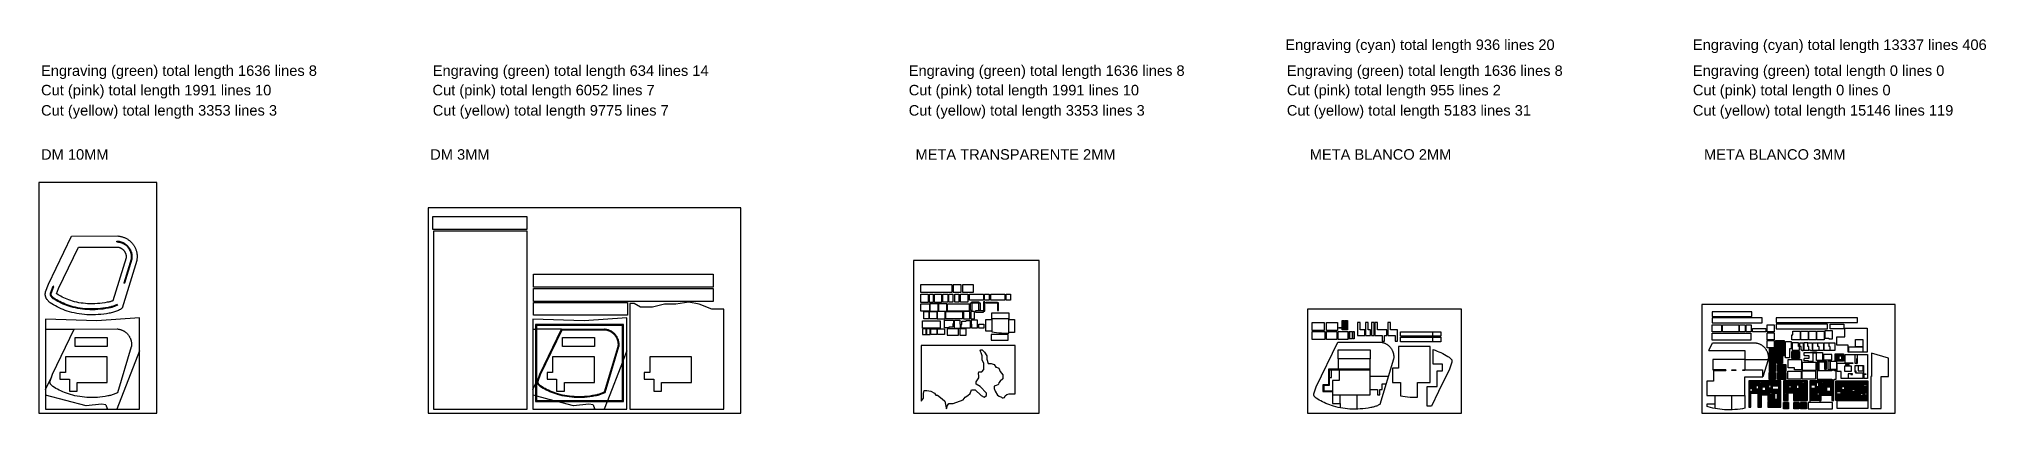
# Model space of a CAD drawing. Header units: millimetres. Extents: x 5667 to 13263, y 5947 to 7406.
import ezdxf

# ---------------------------------------------------------------- set-up
doc = ezdxf.new("R2010")
doc.units = ezdxf.units.MM
doc.layers.get('0').update_dxf_attribs({"true_color": 0xffffff})
for name, color, linetype, true_color in [('Corte exterior', 2, 'Continuous', 0xe0ee00), ('Corte interior', 220, 'Continuous', 0xff17d9), ('grabado linea alto', 3, 'Continuous', 0x00ff1d), ('Grabado linea bajo', 4, 'Continuous', 0x00ffff)]:
    doc.layers.add(name, color=color, linetype=linetype, true_color=true_color)
doc.styles.add('Arial Regular', font='')
doc.styles.get('Arial Regular').set_extended_font_data('Arial')

msp = doc.modelspace()

# ---------------------------------------------------------------- texts
at = {"layer": 'Corte exterior', "attachment_point": 1, "style": 'Arial Regular'}
for s, insert, char_height, width in [('Cut (yellow) total length 3353 lines 3', (5675.2, 7148), 40.883, 1907.735), ('Cut (yellow) total length 9775 lines 7', (7203.2, 7148), 40.883, 1907.735), ('Cut (yellow) total length 3353 lines 3', (9060, 7148), 40.883, 1907.735), ('Cut (yellow) total length 5183 lines 31', (10535, 7148), 40.883, 1955.283), ('Cut (yellow) total length 15146 lines 119', (12119, 7148), 40.883, 2097.486), ('DM 10MM', (5675.2, 6976), 40.88, 597.25), ('DM 3MM', (7193.3, 6976), 40.88, 534.148), ('META TRANSPARENTE 2MM', (9086.3, 6976), 40.883, 1628.218), ('META BLANCO 2MM', (10624.4, 6976), 40.883, 1172.726), ('META BLANCO 3MM', (12162.4, 6976), 40.883, 1172.726)]:
    msp.add_mtext(s, dxfattribs=dict(at, insert=insert, char_height=char_height, width=width))
at = {"layer": 'Corte interior', "char_height": 40.883, "attachment_point": 1, "style": 'Arial Regular'}
for s, insert, width in [('Cut (pink) total length 1991 lines 10', (5675.2, 7227), 1863.296), ('Cut (pink) total length 6052 lines 7', (7202.2, 7227), 1800.194), ('Cut (pink) total length 1991 lines 10', (9060, 7227), 1863.296), ('Cut (pink) total length 1991 lines 10', (9060, 7227), 1863.296), ('Cut (pink) total length 1991 lines 10', (9060, 7227), 1863.296), ('Cut (pink) total length 955 lines 2', (10535, 7227), 1736.203), ('Cut (pink) total length 0 lines 0', (12119, 7227), 1610.887)]:
    msp.add_mtext(s, dxfattribs=dict(at, insert=insert, width=width))
at = {"layer": 'grabado linea alto', "char_height": 40.883, "attachment_point": 1, "style": 'Arial Regular'}
for s, insert, width in [('Engraving (green) total length 1636 lines 8', (5675.2, 7303), 2217.025), ('Engraving (green) total length 634 lines 14', (7203.2, 7303), 2216.136), ('Engraving (green) total length 1636 lines 8', (9060, 7303), 2217.025), ('Engraving (green) total length 1636 lines 8', (10535, 7303), 2217.025), ('Engraving (green) total length 0 lines 0', (12119, 7303), 2027.273)]:
    msp.add_mtext(s, dxfattribs=dict(at, insert=insert, width=width))
at = {"layer": 'Grabado linea bajo', "char_height": 40.883, "attachment_point": 1, "style": 'Arial Regular'}
for s, insert, width in [('Engraving (cyan) total length 936 lines 20', (10529, 7404), 2166.365), ('Engraving (cyan) total length 13337 lines 406', (12119, 7404), 2355.672)]:
    msp.add_mtext(s, dxfattribs=dict(at, insert=insert, width=width))

# ---------------------------------------------------------------- linework, layer by layer
for points in [[(5667, 5946.7), (6126.3, 5946.7), (6126.3, 6846.7), (5667, 6846.7)], [(7185, 5946.7), (8405, 5946.7), (8405, 6746.7), (7185, 6746.7)], [(9078.1, 5946.7), (9569, 5946.7), (9569, 6541.5), (9078.1, 6541.5)], [(10616.1, 5946.7), (11216.7, 5946.7), (11216.7, 6352.5), (10616.1, 6352.5)], [(12154.1, 5946.7), (12907.4, 5946.7), (12907.4, 6370.2), (12154.1, 6370.2)]]:
    msp.add_lwpolyline(points, close=True)
at = {"layer": 'Corte exterior'}
for points in [[(7204.1, 6662.9), (7204.1, 6712.9), (7570.5, 6712.9), (7570.5, 6662.9)], [(7205.7, 5961.9), (7572.1, 5961.9), (7572.1, 6656.4), (7205.7, 6656.4)], [(7596.8, 6438.3), (7596.8, 6488.3), (8297.2, 6488.3), (8297.2, 6438.3)], [(7596.8, 6382.3), (7596.8, 6432.3), (8297.2, 6432.3), (8297.2, 6382.3)], [(9107.5, 6448.3), (9228.1, 6448.3), (9228.1, 6417.3), (9107.5, 6417.3)], [(9107.5, 6378.4), (9107.5, 6410.4), (9135.5, 6410.4), (9135.5, 6378.4)], [(9141.2, 6378.4), (9141.2, 6410.4), (9155.2, 6410.4), (9155.2, 6378.4)], [(9160.2, 6378.4), (9160.2, 6410.4), (9188.2, 6410.4), (9188.2, 6378.4)], [(9193.6, 6378.9), (9193.6, 6410.9), (9212.1, 6410.9), (9212.1, 6378.9)], [(9232.5, 6410.9), (9232.5, 6378.9), (9217, 6378.9), (9217, 6410.9)], [(9264.2, 6418.3), (9264.2, 6447.3), (9233.2, 6447.3), (9233.2, 6418.3)], [(9255, 6410.9), (9255, 6378.9), (9239.5, 6378.9), (9239.5, 6410.9)], [(9261.8, 6378.9), (9261.8, 6410.9), (9290.7, 6410.9), (9290.7, 6378.9)], [(9312.5, 6417.8), (9312.5, 6446.8), (9270.1, 6446.8), (9270.1, 6417.8)], [(9296.6, 6387), (9296.6, 6410), (9351.4, 6410), (9351.4, 6387)], [(9373.5, 6410), (9373.5, 6387), (9356, 6387), (9356, 6410)], [(9380.2, 6387), (9380.2, 6410), (9435, 6410), (9435, 6387)], [(9457.1, 6410), (9457.1, 6387), (9439.6, 6387), (9439.6, 6410)], [(5693.2, 6313), (5693.2, 5961.9), (6059.6, 5961.9), (6059.6, 6318.7), (5893.2, 6306.7)], [(7594, 6313), (7594, 5961.9), (7960.4, 5961.9), (7960.4, 6318.7), (7794.1, 6306.7)], [(7596.8, 6328.4), (7596.8, 6378.4), (7963.1, 6378.4), (7963.1, 6328.4)], [(8106.7, 6372.1), (8060.7, 6359.6), (8013.1, 6359.6), (7988.9, 6374.1), (7972.6, 6374.1), (7972.6, 5961.9), (8338.9, 5961.9), (8338.9, 6352.2), (8291.8, 6352.2), (8242.4, 6371.1), (8202.5, 6379.7), (8152.1, 6372.1)], [(9140.5, 6373.4), (9140.5, 6344.4), (9107.5, 6344.4), (9107.5, 6373.4)], [(9113.5, 6306.5), (9182.5, 6306.5), (9182.5, 6278.5), (9113.5, 6278.5)], [(9118.4, 6313.7), (9118.4, 6342.7), (9137.9, 6342.7), (9137.9, 6313.7)], [(9169.5, 6342.7), (9169.5, 6313.7), (9141.6, 6313.7), (9141.6, 6342.7)], [(9174.9, 6344.4), (9174.9, 6373.4), (9142.9, 6373.4), (9142.9, 6344.4)], [(9171.3, 6342.7), (9171.3, 6313.7), (9202.3, 6313.7), (9202.3, 6342.7)], [(9208.8, 6344.4), (9208.8, 6373.4), (9176.3, 6373.4), (9176.3, 6344.4)], [(9231.9, 6281.4), (9215.9, 6281.4), (9215.9, 6279.4), (9199.9, 6279.4), (9199.9, 6309.4), (9234.9, 6309.4), (9234.9, 6294.4), (9231.9, 6294.4)], [(9204.4, 6313.7), (9204.4, 6342.7), (9269.3, 6342.7), (9269.3, 6313.7)], [(9211.5, 6344.4), (9211.5, 6373.4), (9295.5, 6373.4), (9295.5, 6344.4)], [(9259, 6309.1), (9259, 6293.1), (9261, 6293.1), (9261, 6277.1), (9239, 6277.1), (9239, 6309.1)], [(9267.7, 6305.3), (9283.7, 6305.3), (9283.7, 6307.3), (9299.7, 6307.3), (9299.7, 6277.3), (9264.7, 6277.3), (9264.7, 6292.3), (9267.7, 6292.3)], [(9298.9, 6313.7), (9298.9, 6342.7), (9273.4, 6342.7), (9273.4, 6313.7)], [(9306, 6347.2), (9301, 6347.2), (9301, 6377.2), (9306, 6377.2)], [(9315.9, 6313.7), (9315.9, 6342.7), (9301.9, 6342.7), (9301.9, 6313.7)], [(9306.6, 6278.1), (9306.6, 6294.1), (9304.6, 6294.1), (9304.6, 6310.1), (9326.6, 6310.1), (9326.6, 6278.1)], [(9306, 6375.2), (9306, 6380.2), (9334, 6380.2), (9334, 6375.2)], [(9319.9, 6345.6), (9319.9, 6340.6), (9351.9, 6340.6), (9351.9, 6345.6)], [(9339, 6347.2), (9334, 6347.2), (9334, 6377.2), (9339, 6377.2)], [(9351.9, 6343.6), (9356.9, 6343.6), (9356.9, 6380.1), (9351.9, 6380.1)], [(9360.6, 6312.2), (9383.6, 6312.2), (9383.6, 6265.7), (9360.6, 6265.7)], [(9361.6, 6374.8), (9361.6, 6379.8), (9405.7, 6379.8), (9405.7, 6374.8)], [(9383.6, 6314.2), (9383.6, 6337.2), (9449.9, 6337.2), (9449.9, 6314.2)], [(9405.7, 6376.8), (9405.7, 6347.3), (9410.7, 6347.3), (9410.7, 6376.8)], [(9449.9, 6312.2), (9472.9, 6312.2), (9472.9, 6260.7), (9449.9, 6260.7)], [(10759.8, 6301.5), (10750.3, 6301.5), (10750.3, 6307.5), (10759.8, 6307.5)], [(10771.6, 6301.3), (10762.1, 6301.3), (10762.1, 6307.3), (10771.6, 6307.3)], [(12193.9, 6323.1), (12348.6, 6323.1), (12348.6, 6342.1), (12193.9, 6342.1)], [(12193.9, 6298.6), (12388.9, 6298.6), (12388.9, 6317.6), (12193.9, 6317.6)], [(12443.8, 6299.6), (12760.8, 6299.6), (12760.8, 6318.6), (12443.8, 6318.6)], [(9127.9, 6252.6), (9127.9, 6275.6), (9113.5, 6275.6), (9113.5, 6252.6)], [(9144, 6252.6), (9144, 6275.6), (9129.6, 6275.6), (9129.6, 6252.6)], [(9145.6, 6252.6), (9145.6, 6275.6), (9169.6, 6275.6), (9169.6, 6252.6)], [(9171.7, 6252.6), (9171.7, 6275.6), (9199.7, 6275.6), (9199.7, 6252.6)], [(9210.5, 6275), (9210.5, 6250), (9254.5, 6250), (9254.5, 6275)], [(9259.8, 6275), (9259.8, 6250), (9283.8, 6250), (9283.8, 6275)], [(9333, 6278.4), (9333, 6293.2), (9353.5, 6293.2), (9353.5, 6278.4)], [(9381.9, 6230.5), (9448.5, 6230.5), (9448.5, 6253.5), (9381.9, 6253.5)], [(10633.7, 6264.9), (10683.1, 6264.9), (10683.1, 6233.9), (10633.7, 6233.9)], [(10634, 6299.9), (10680.5, 6299.9), (10680.5, 6268.9), (10634, 6268.9)], [(10689.4, 6300.3), (10732.8, 6300.3), (10732.8, 6269.3), (10689.4, 6269.3)], [(10689.6, 6265.3), (10730.1, 6265.3), (10730.1, 6234.3), (10689.6, 6234.3)], [(10735, 6265.3), (10772.4, 6265.3), (10772.4, 6234.3), (10735, 6234.3)], [(10747.8, 6277.5), (10738.3, 6277.5), (10738.3, 6280.5), (10747.8, 6280.5)], [(10759.8, 6293.8), (10750.3, 6293.8), (10750.3, 6299.8), (10759.8, 6299.8)], [(10759.8, 6286.5), (10750.3, 6286.5), (10750.3, 6292.5), (10759.8, 6292.5)], [(10759.8, 6279.4), (10750.3, 6279.4), (10750.3, 6285.4), (10759.8, 6285.4)], [(10759.8, 6271.8), (10750.3, 6271.8), (10750.3, 6277.8), (10759.8, 6277.8)], [(10771.1, 6271.8), (10761.6, 6271.8), (10761.6, 6277.8), (10771.1, 6277.8)], [(10771.3, 6286.5), (10761.8, 6286.5), (10761.8, 6292.5), (10771.3, 6292.5)], [(10771.3, 6279.4), (10761.8, 6279.4), (10761.8, 6285.4), (10771.3, 6285.4)], [(10771.6, 6293.8), (10762.1, 6293.8), (10762.1, 6299.8), (10771.6, 6299.8)], [(10776.7, 6264.8), (10779.7, 6264.8), (10779.7, 6236), (10776.7, 6236)], [(10781.3, 6264.8), (10790.3, 6264.8), (10790.3, 6236), (10781.3, 6236)], [(10792.1, 6264.8), (10798.1, 6264.8), (10798.1, 6236), (10792.1, 6236)], [(10838.8, 6249.3), (10838.8, 6271.3), (10820.6, 6271.3), (10820.6, 6300.3), (10810.2, 6300.3), (10810.2, 6249.3)], [(10861.8, 6249.3), (10861.8, 6271.3), (10852.7, 6271.3), (10852.7, 6300.3), (10842.3, 6300.3), (10842.3, 6249.3)], [(10875.5, 6249.3), (10875.5, 6300.3), (10865.1, 6300.3), (10865.1, 6249.3)], [(10878.6, 6300.3), (10878.6, 6249.3), (10907.2, 6249.3), (10907.2, 6227.8), (10916.3, 6227.8), (10916.3, 6249.3), (10925.4, 6249.3), (10925.4, 6271.3), (10889, 6271.3), (10889, 6300.3)], [(10929, 6249.3), (10957.6, 6249.3), (10957.6, 6227.8), (10966.7, 6227.8), (10966.7, 6271.3), (10939.4, 6271.3), (10939.4, 6300.3), (10929, 6300.3)], [(10978.3, 6246.2), (10978.3, 6264.2), (11102.8, 6264.2), (11102.8, 6246.2)], [(10978.3, 6225), (10978.3, 6243), (11102.8, 6243), (11102.8, 6225)], [(11105.1, 6246.2), (11105.1, 6264.2), (11136.1, 6264.2), (11136.1, 6246.2)], [(11105.1, 6225), (11105.1, 6243), (11136.1, 6243), (11136.1, 6225)], [(12193.9, 6263), (12193.9, 6291), (12230.6, 6291), (12230.6, 6263)], [(12194, 6230.9), (12194, 6258.9), (12344.7, 6258.9), (12344.7, 6230.9)], [(12234.1, 6263), (12234.1, 6291), (12298.4, 6291), (12298.4, 6263)], [(12301.3, 6263), (12301.3, 6291), (12322.5, 6291), (12322.5, 6263)], [(12326.2, 6263), (12326.2, 6291), (12346.2, 6291), (12346.2, 6263)], [(12351.4, 6263), (12351.4, 6277), (12403.2, 6277), (12403.2, 6263)], [(12408.4, 6260.3), (12436.4, 6260.3), (12436.4, 6232.7), (12408.4, 6232.7)], [(12408.8, 6263.1), (12408.8, 6291.1), (12436.4, 6291.1), (12436.4, 6263.1)], [(12408.8, 6201.6), (12408.8, 6229.6), (12436.4, 6229.6), (12436.4, 6201.6)], [(12441.8, 6202), (12441.8, 6230), (12475.5, 6230), (12475.5, 6202)], [(12443.8, 6274.7), (12643.8, 6274.7), (12643.8, 6293.7), (12443.8, 6293.7)], [(12508.4, 6266.1), (12537.4, 6266.1), (12537.4, 6232.6), (12508.4, 6232.6), (12505.4, 6232.6), (12505.4, 6251.6), (12508.4, 6251.6)], [(12539.7, 6266.1), (12568.7, 6266.1), (12568.7, 6232.6), (12539.7, 6232.6)], [(12571, 6266.1), (12600, 6266.1), (12600, 6232.6), (12571, 6232.6)], [(12602.3, 6266.1), (12631.3, 6266.1), (12631.3, 6232.6), (12602.3, 6232.6)], [(12663, 6239.1), (12663, 6268.1), (12633.5, 6268.1), (12633.5, 6239.1), (12649.3, 6239.1), (12649.3, 6236.1), (12663, 6236.1)], [(12655.1, 6274.7), (12655.1, 6293.7), (12707.9, 6293.7), (12707.9, 6274.7)], [(12712, 6278.1), (12798.6, 6278.1), (12798.6, 6183.7), (12724.1, 6183.7), (12724.1, 6211.2), (12680, 6211.2), (12680, 6243.6), (12712, 6243.6)], [(12753.6, 6233.1), (12781.6, 6233.1), (12781.6, 6205.2), (12753.6, 6205.2)], [(9130.1, 6035.2), (9146.3, 6031.5), (9160.5, 6024.4), (9165.7, 6016.1), (9172.5, 6016.1), (9190.9, 6002.2), (9200.8, 5992.9), (9205.5, 5967.2), (9205.5, 5963.7), (9208.1, 5966.1), (9211.7, 5975.9), (9216.9, 5983.8), (9232.8, 5983.8), (9272, 5997.9), (9280.2, 6009), (9290.5, 6014.6), (9299.3, 6023.6), (9304.2, 6037.7), (9318.9, 6037.7), (9342.5, 6015.8), (9354.9, 6008.8), (9363.5, 6015.8), (9363.5, 6024.3), (9338.2, 6050.6), (9323.1, 6059.1), (9323.1, 6068.3), (9333.1, 6083.8), (9333.1, 6091.6), (9331.5, 6101.3), (9333.1, 6107.2), (9344.8, 6107.2), (9352.4, 6116.3), (9352.4, 6140.9), (9346.9, 6153.5), (9346.9, 6169.8), (9343.1, 6181.5), (9338.7, 6188.9), (9341.8, 6193.8), (9346.6, 6193.8), (9355.4, 6184.9), (9365.3, 6170.3), (9365.3, 6156.7), (9369.8, 6140.6), (9382.1, 6140.6), (9392.7, 6135.8), (9399.2, 6125.5), (9402.5, 6125.5), (9411.2, 6121.8), (9417.1, 6108.9), (9426.9, 6095.9), (9426.9, 6080.2), (9416.3, 6070.7), (9412.1, 6065), (9410.1, 6059.2), (9408.2, 6057.1), (9401.1, 6054.1), (9393.2, 6052.1), (9393.2, 6042.7), (9397, 6032), (9406.6, 6017.1), (9412.2, 6012.8), (9421.5, 6009.3), (9424.7, 6005.9), (9428.6, 6005.9), (9433.4, 6007.6), (9436.5, 6014.3), (9442.4, 6018.6), (9452, 6021.9), (9473.7, 6021.9), (9474.7, 6021.1), (9474.7, 6210.5), (9108.3, 6210.5), (9108.3, 5993.2), (9110.3, 5994.4), (9117.5, 6005.1), (9117.5, 6023.1), (9120.7, 6035.2)], [(12415.9, 6199), (12415.9, 6171), (12477.1, 6171), (12477.1, 6199)], [(12416.3, 6167.5), (12416.3, 6139.5), (12442.3, 6139.5), (12442.3, 6167.5)], [(12447.9, 6139.5), (12447.9, 6167.5), (12469.1, 6167.5), (12469.1, 6139.5)], [(12502.2, 6226.3), (12502.2, 6197.3), (12496.2, 6197.3), (12496.2, 6162.3), (12480.7, 6162.3), (12480.7, 6226.3)], [(12491, 6123.2), (12491, 6155.2), (12543, 6155.2), (12543, 6115.2), (12515.5, 6115.2), (12515.5, 6123.2)], [(12505.1, 6159.3), (12505.1, 6187.3), (12534.2, 6187.3), (12534.2, 6159.3)], [(12534.5, 6206.7), (12531.5, 6206.7), (12531.5, 6221.2), (12506.5, 6221.2), (12506.5, 6192.2), (12534.5, 6192.2)], [(12544.7, 6192.2), (12541.7, 6192.2), (12541.7, 6206.7), (12536.2, 6206.7), (12536.2, 6221.2), (12549.7, 6221.2), (12549.7, 6192.2), (12549.7, 6189.2), (12544.7, 6189.2)], [(12570.8, 6206.5), (12567.8, 6206.5), (12567.8, 6221), (12552.3, 6221), (12552.3, 6192), (12570.8, 6192)], [(12577.5, 6192), (12570.8, 6192), (12570.8, 6206.5), (12567.8, 6206.5), (12567.8, 6221), (12584.3, 6221), (12584.3, 6189), (12577.5, 6189)], [(12661, 6175.2), (12629, 6175.2), (12629, 6153.7), (12661, 6153.7)], [(12705.9, 6149.4), (12673.9, 6149.4), (12673.9, 6177.4), (12705.9, 6177.4)], [(12683.7, 6167.8), (12675.9, 6167.8), (12675.9, 6174.4), (12683.7, 6174.4)], [(12699.3, 6154.5), (12689.3, 6154.5), (12689.3, 6170.4), (12699.3, 6170.4)], [(12759.8, 6157.8), (12756.8, 6157.8), (12756.8, 6140), (12759.8, 6140)], [(12416.3, 6077.2), (12416.3, 6105.2), (12440.9, 6105.2), (12440.9, 6077.2)], [(12417.2, 6108.2), (12417.2, 6136.2), (12441.8, 6136.2), (12441.8, 6108.2)], [(12448.4, 6108.2), (12448.4, 6136.2), (12481.9, 6136.2), (12481.9, 6108.2)], [(12448.4, 6077), (12448.4, 6105), (12481.9, 6105), (12481.9, 6077)], [(12489, 6078.7), (12489, 6110.7), (12541, 6110.7), (12541, 6078.7), (12513.5, 6078.7)], [(12545.3, 6079), (12545.3, 6111), (12597.3, 6111), (12597.3, 6079), (12572.8, 6079)], [(12546.6, 6112.9), (12546.6, 6144.9), (12598.6, 6144.9), (12598.6, 6112.9), (12574.1, 6112.9)], [(12640.6, 6117.5), (12640.6, 6149.5), (12603.6, 6149.5), (12603.6, 6114.5), (12611.6, 6114.5), (12611.6, 6146.5), (12632.6, 6146.5), (12632.6, 6117.5)], [(12677.6, 6079), (12677.6, 6111), (12671.4, 6111), (12671.4, 6114), (12660.6, 6114), (12660.6, 6111), (12604.1, 6111), (12604.1, 6079), (12660.6, 6079), (12660.6, 6076), (12671.4, 6076), (12671.4, 6079)], [(12654.3, 6116.6), (12654.3, 6148.6), (12645.1, 6148.6), (12645.1, 6116.6)], [(12679.7, 6117.1), (12655.7, 6117.1), (12655.7, 6148.6), (12679.7, 6148.6)], [(12714.8, 6133.5), (12728.8, 6133.5), (12728.8, 6136.5), (12714.8, 6136.5)], [(12729, 6143), (12742.8, 6143), (12742.8, 6140), (12729, 6140)], [(12735.1, 6096.6), (12741.8, 6096.6), (12741.8, 6099.6), (12735.1, 6099.6)], [(12751.8, 6111), (12754.8, 6111), (12754.8, 6106), (12751.8, 6106)], [(12763.3, 6111), (12782.8, 6111), (12782.8, 6130.5), (12763.3, 6130.5)], [(12411.2, 5995.2), (12420.2, 5995.2), (12420.2, 5992.2), (12411.2, 5992.2), (12411.2, 5969.2), (12461.8, 5969.2), (12461.8, 6072.2), (12337.2, 6072.2), (12337.2, 5969.2), (12345.4, 5969.2), (12345.4, 6024.2), (12372.3, 6024.2), (12372.3, 5969.2), (12387.2, 5969.2), (12387.2, 6017.2), (12411.2, 6017.2)], [(12340.7, 6043.1), (12351.8, 6043.1), (12351.8, 6030.2), (12340.7, 6030.2)], [(12353.3, 6070), (12356.4, 6070), (12356.4, 6066.7), (12353.3, 6066.7)], [(12365.4, 6054.3), (12374.7, 6054.3), (12374.7, 6039.6), (12365.4, 6039.6)], [(12378.9, 6069.2), (12384.3, 6069.2), (12384.3, 6062.2), (12378.9, 6062.2)], [(12389.7, 6048.8), (12402.6, 6048.8), (12402.6, 6033.1), (12389.7, 6033.1)], [(12400.1, 6069.2), (12412, 6069.2), (12412, 6064), (12400.1, 6064)], [(12415.8, 6057.2), (12423, 6057.2), (12423, 6043.6), (12415.8, 6043.6)], [(12418.6, 6026.2), (12427.4, 6026.2), (12427.4, 6017.4), (12418.6, 6017.4)], [(12430.1, 6053), (12452.4, 6053), (12452.4, 6039.2), (12430.1, 6039.2)], [(12436.1, 6066.4), (12440.3, 6066.4), (12440.3, 6062.2), (12436.1, 6062.2)], [(12438.3, 6024.2), (12448.3, 6024.2), (12448.3, 5999.7), (12438.3, 5999.7)], [(12566.5, 5995.2), (12566.5, 6072.2), (12472.1, 6072.2), (12472.1, 5995.2), (12490.6, 5995.2), (12490.6, 6026.2), (12512, 6026.2), (12512, 5995.2)], [(12476.3, 6026.2), (12481.7, 6026.2), (12481.7, 6017.5), (12476.3, 6017.5)], [(12476.8, 6067), (12481.6, 6067), (12481.6, 6062.2), (12476.8, 6062.2)], [(12493.6, 6054.2), (12502, 6054.2), (12502, 6044.4), (12493.6, 6044.4)], [(12504.5, 6040.7), (12513.1, 6040.7), (12513.1, 6037.7), (12504.5, 6037.7)], [(12516.4, 6069.2), (12520.3, 6069.2), (12520.3, 6064.1), (12516.4, 6064.1)], [(12523, 6057.2), (12532, 6057.2), (12532, 6040.7), (12523, 6040.7)], [(12541.5, 6026.2), (12548.3, 6026.2), (12548.3, 6022), (12541.5, 6022)], [(12545.3, 6069.8), (12552.9, 6069.8), (12552.9, 6062.2), (12545.3, 6062.2)], [(12669.2, 5995.2), (12669.2, 6072.2), (12574.8, 6072.2), (12574.8, 5989.2), (12615.8, 5989.2), (12615.8, 5995.2), (12618.8, 5995.2), (12618.8, 6017), (12661.2, 6017), (12661.2, 5995.2)], [(12580.7, 6057.2), (12595.7, 6057.2), (12595.7, 6042.2), (12580.7, 6042.2)], [(12582.5, 6065.3), (12585.6, 6065.3), (12585.6, 6062.2), (12582.5, 6062.2)], [(12598.7, 6036.9), (12604.2, 6036.9), (12604.2, 6030.2), (12598.7, 6030.2)], [(12601.2, 6066.2), (12609.3, 6066.2), (12609.3, 6049), (12601.2, 6049)], [(12603.2, 6026.2), (12613.3, 6026.2), (12613.3, 6016.1), (12603.2, 6016.1)], [(12623.2, 6069.4), (12628.4, 6069.4), (12628.4, 6062.2), (12623.2, 6062.2)], [(12641.7, 6048.6), (12656.2, 6048.6), (12656.2, 6030.2), (12641.7, 6030.2)], [(12676.9, 5995.2), (12676.9, 6072.2), (12801.5, 6072.2), (12801.5, 5964.2), (12789.5, 5964.2), (12681.4, 5964.2), (12681.4, 5995.2)], [(12680.4, 6030.2), (12696.5, 6030.2), (12696.5, 6020.2), (12680.4, 6020.2)], [(12682, 6052.9), (12687.1, 6052.9), (12687.1, 6045.9), (12682, 6045.9)], [(12700, 6050.2), (12710.9, 6050.2), (12710.9, 6037.3), (12700, 6037.3)], [(12715.7, 6069.1), (12721.4, 6069.1), (12721.4, 6062.2), (12715.7, 6062.2)], [(12727, 6053.9), (12732.1, 6053.9), (12732.1, 6047.8), (12727, 6047.8)], [(12740.9, 6039.8), (12750.5, 6039.8), (12750.5, 6030.2), (12740.9, 6030.2)], [(12772.5, 6022.6), (12781.5, 6022.6), (12781.5, 6013.7), (12772.5, 6013.7)], [(12784.5, 6057.2), (12798, 6057.2), (12798, 6049.5), (12784.5, 6049.5)], [(12790, 6026.2), (12798, 6026.2), (12798, 6016.7), (12790, 6016.7)], [(12472.1, 5962.7), (12472.1, 5987.7), (12492.3, 5987.7), (12492.3, 5962.7)], [(12512.3, 5962.7), (12512.3, 5987.7), (12532.6, 5987.7), (12532.6, 5962.7)], [(12561.5, 5987.7), (12561.5, 5962.7), (12538.4, 5962.7), (12538.4, 5987.7)], [(12663.2, 5962.7), (12663.2, 5987.7), (12568.8, 5987.7), (12568.8, 5962.7)]]:
    msp.add_lwpolyline(points, close=True, dxfattribs=at)
for points in [[(5703.8, 6448.9), (5794, 6636.9)], [(5794, 6636.9), (5974.2, 6637.5)], [(5974.2, 6637.5), (5977, 6637.3), (5979.7, 6636.9), (5982.5, 6636.5), (5985.2, 6636), (5988, 6635.4), (5990.6, 6634.7), (5993.3, 6633.9), (5996, 6633.1), (5998.6, 6632.1), (6001.2, 6631), (6003.7, 6629.9), (6006.2, 6628.7), (6008.6, 6627.3), (6011, 6625.9), (6013.4, 6624.5), (6015.7, 6622.9), (6018, 6621.2), (6020.1, 6619.5), (6022.3, 6617.7), (6024.3, 6615.9), (6026.3, 6613.9), (6028.3, 6611.9), (6030.1, 6609.9), (6031.9, 6607.7), (6033.6, 6605.5), (6035.3, 6603.3), (6036.8, 6601), (6038.3, 6598.6), (6039.7, 6596.2), (6041, 6593.8), (6042.3, 6591.3), (6043.4, 6588.7), (6044.5, 6586.1), (6045.4, 6583.5), (6046.3, 6580.9), (6047.1, 6578.2), (6047.8, 6575.5), (6048.4, 6572.8), (6048.9, 6570.1), (6049.3, 6567.3), (6049.6, 6564.5), (6049.8, 6561.8), (6049.9, 6559), (6050, 6556.2), (6049.9, 6553.4), (6049.7, 6550.6), (6049.5, 6547.9), (6049.1, 6545.1), (6048.6, 6542.3)], [(5743.4, 6432.1), (5821.1, 6594)], [(5821.1, 6594), (5972.7, 6594.5)], [(6006.7, 6552.1), (5955.7, 6384.9)], [(5972.7, 6594.5), (5974, 6594.3), (5975.2, 6594.1), (5976.5, 6593.9), (5977.8, 6593.6), (5979, 6593.3), (5980.3, 6593), (5981.5, 6592.6), (5982.7, 6592.1), (5983.9, 6591.7), (5985.1, 6591.1), (5986.2, 6590.6), (5987.4, 6590), (5988.5, 6589.3), (5989.6, 6588.6), (5990.7, 6587.9), (5991.7, 6587.2), (5992.7, 6586.4), (5993.7, 6585.6), (5994.7, 6584.7), (5995.6, 6583.8), (5996.5, 6582.9), (5997.4, 6582), (5998.3, 6581), (5999.1, 6580), (5999.8, 6578.9), (6000.6, 6577.9), (6001.3, 6576.8), (6001.9, 6575.7), (6002.6, 6574.6), (6003.1, 6573.4), (6003.7, 6572.2), (6004.2, 6571.1), (6004.7, 6569.8), (6005.1, 6568.6), (6005.5, 6567.4), (6005.8, 6566.2), (6006.1, 6564.9), (6006.4, 6563.6), (6006.6, 6562.4), (6006.7, 6561.1), (6006.8, 6559.8), (6006.9, 6558.5), (6007, 6557.2), (6007, 6555.9), (6006.9, 6554.6), (6006.8, 6553.3), (6006.7, 6552.1)], [(6048.6, 6542.3), (5991.7, 6355.5)], [(5698.4, 6389.6), (5697.7, 6390.6), (5697, 6391.7), (5696.4, 6392.8), (5695.8, 6393.9), (5695.2, 6395.1), (5694.7, 6396.2), (5694.2, 6397.4), (5693.8, 6398.6), (5693.4, 6399.8), (5693, 6401), (5692.7, 6402.2), (5692.5, 6403.5), (5692.2, 6404.7), (5692.1, 6405.9), (5691.9, 6407.2), (5691.8, 6408.5), (5691.8, 6409.7), (5691.8, 6411), (5691.8, 6412.3), (5691.9, 6413.5), (5692, 6414.8), (5692.2, 6416), (5692.4, 6417.3), (5692.7, 6418.5), (5693, 6419.7)], [(5693, 6419.7), (5703.8, 6448.9)], [(5711.3, 6376.7), (5709.5, 6378.1), (5707.7, 6379.6), (5706, 6381.1), (5704.4, 6382.7), (5702.8, 6384.4), (5701.3, 6386.1), (5699.8, 6387.8), (5698.4, 6389.6)], [(5736, 6412), (5743.4, 6432.1)], [(5736.7, 6411.4), (5736.3, 6411.7), (5736, 6412)], [(5757.4, 6399.4), (5752.1, 6402.1), (5746.8, 6405.1), (5741.7, 6408.2), (5736.7, 6411.4)], [(5797.8, 6383.3), (5790.9, 6385.4), (5784, 6387.8), (5777.2, 6390.4), (5770.5, 6393.2), (5763.9, 6396.2), (5757.4, 6399.4)], [(5856.7, 6373.3), (5848.2, 6373.9), (5839.7, 6374.8), (5831.2, 6375.9), (5822.8, 6377.3), (5814.4, 6379.1), (5806.1, 6381), (5797.8, 6383.3)], [(5955.7, 6384.9), (5953, 6383.8), (5950.3, 6382.8), (5947.6, 6381.9), (5944.8, 6381.1), (5942, 6380.3), (5939.2, 6379.7), (5936.4, 6379.1), (5933.5, 6378.7)], [(5738.1, 6360.9), (5731.2, 6364.5), (5724.4, 6368.4), (5717.8, 6372.4), (5711.3, 6376.7)], [(5785.7, 6342), (5777.5, 6344.6), (5769.5, 6347.4), (5761.5, 6350.4), (5753.6, 6353.7), (5745.8, 6357.2), (5738.1, 6360.9)], [(5854.2, 6330.3), (5844.3, 6331), (5834.4, 6332.1), (5824.5, 6333.4), (5814.7, 6335.1), (5805, 6337.1), (5795.3, 6339.4), (5785.7, 6342)], [(5919.8, 6332.8), (5908.9, 6331.5), (5898, 6330.6), (5887.1, 6330), (5876.1, 6329.7), (5865.2, 6329.9), (5854.2, 6330.3)], [(5914.1, 6375.4), (5904.5, 6374.3), (5895, 6373.5), (5885.4, 6372.9), (5875.9, 6372.7), (5866.3, 6372.8), (5856.7, 6373.3)], [(5933.5, 6378.7), (5923.8, 6376.9), (5914.1, 6375.4)], [(5940.9, 6336.3), (5930.4, 6334.4), (5919.8, 6332.8)], [(5991.7, 6355.5), (5988.1, 6353.3), (5984.5, 6351.2), (5980.8, 6349.2), (5977, 6347.3), (5973.2, 6345.6), (5969.3, 6344), (5965.3, 6342.5), (5961.4, 6341.1), (5957.3, 6339.9), (5953.3, 6338.8), (5949.2, 6337.9), (5945.1, 6337), (5940.9, 6336.3)], [(9383.6, 6314.2), (9383.6, 6312.2)], [(9449.9, 6312.2), (9449.9, 6314.2)], [(9383.6, 6265.7), (9383.6, 6263.7)], [(9383.6, 6263.7), (9393, 6262.1), (9402.4, 6260.8), (9411.9, 6259.8), (9421.4, 6259.1), (9430.9, 6258.6), (9440.4, 6258.5), (9449.9, 6258.7)], [(9449.9, 6258.7), (9449.9, 6260.7)], [(10650, 6049.1), (10733.6, 6223.1)], [(10733.6, 6223.1), (10898.5, 6223.7)], [(10951.3, 6156.9), (10897.3, 5979.9)], [(10898.5, 6223.7), (10900.5, 6223.5), (10902.5, 6223.2), (10904.5, 6222.9), (10906.4, 6222.5), (10908.4, 6222.1), (10910.3, 6221.6), (10912.2, 6221), (10914.1, 6220.3), (10915.9, 6219.6), (10917.8, 6218.8), (10919.6, 6218), (10921.3, 6217.1), (10923.1, 6216.1), (10924.8, 6215.1), (10926.5, 6214), (10928.1, 6212.9), (10929.7, 6211.7), (10931.3, 6210.4), (10932.8, 6209.1), (10934.2, 6207.8), (10935.6, 6206.4), (10937, 6204.9), (10938.3, 6203.4), (10939.6, 6201.9), (10940.8, 6200.3), (10941.9, 6198.7), (10943, 6197), (10944.1, 6195.3), (10945.1, 6193.5), (10946, 6191.8), (10946.8, 6190), (10947.6, 6188.1), (10948.4, 6186.3), (10949, 6184.4), (10949.6, 6182.5), (10950.2, 6180.6), (10950.6, 6178.7), (10951, 6176.7), (10951.4, 6174.7), (10951.6, 6172.8), (10951.8, 6170.8), (10952, 6168.8), (10952, 6166.8), (10952, 6164.8), (10951.9, 6162.8), (10951.8, 6160.8), (10951.6, 6158.8), (10951.3, 6156.9)], [(11094.7, 6206.4), (10970.1, 6206.4)], [(10970.1, 6206.4), (10970.1, 6121.9)], [(11094.7, 6065.4), (11094.7, 6206.4)], [(11105.6, 6137), (11105.5, 6194.1)], [(11105.5, 6194.1), (11113.2, 6191.5), (11120.8, 6188.8), (11128.2, 6185.7), (11135.6, 6182.5), (11142.9, 6179), (11150, 6175.3), (11157.1, 6171.4)], [(11157.1, 6171.4), (11163, 6167.9), (11168.7, 6164.1)], [(11168.7, 6164.1), (11170, 6163.1), (11171.2, 6162), (11172.4, 6160.9), (11173.6, 6159.7), (11174.7, 6158.5), (11175.8, 6157.3), (11176.8, 6156)], [(11176.8, 6156), (11177, 6155.6), (11177.3, 6155.2), (11177.5, 6154.8), (11177.8, 6154.3), (11178, 6153.9), (11178.1, 6153.4), (11178.3, 6153), (11178.5, 6152.5), (11178.6, 6152), (11178.7, 6151.6), (11178.9, 6151.1), (11178.9, 6150.6), (11179, 6150.1), (11179.1, 6149.6), (11179.1, 6149.2), (11179.2, 6148.7), (11179.2, 6148.2), (11179.2, 6147.7), (11179.1, 6147.2), (11179.1, 6146.7), (11179, 6146.2), (11179, 6145.7), (11178.9, 6145.3)], [(12180.7, 6191), (12196.8, 6191), (12321.4, 6191), (12321.4, 6156), (12196.8, 6156), (12196.8, 6115.5), (12196.8, 6115.5), (12247.4, 6115.5), (12247.4, 6112.5), (12199.8, 6112.5), (12199.8, 6071.5), (12173.8, 6071.5), (12173.8, 6015.1), (12204.6, 6015.1)], [(12180.7, 6191), (12194.9, 6220.6)], [(12194.9, 6220.6), (12359.8, 6221.1)], [(12321.4, 6156), (12412.8, 6156)], [(12359.8, 6221.1), (12361.8, 6220.9), (12363.8, 6220.7), (12365.8, 6220.4), (12367.7, 6220), (12369.7, 6219.5), (12371.6, 6219), (12373.5, 6218.4), (12375.4, 6217.8), (12377.2, 6217.1), (12379.1, 6216.3), (12380.9, 6215.4), (12382.6, 6214.5), (12384.4, 6213.6), (12386.1, 6212.5), (12387.8, 6211.5), (12389.4, 6210.3), (12391, 6209.1), (12392.6, 6207.9), (12394.1, 6206.6), (12395.5, 6205.2), (12396.9, 6203.8), (12398.3, 6202.4), (12399.6, 6200.9), (12400.9, 6199.3), (12402.1, 6197.7), (12403.3, 6196.1), (12404.3, 6194.4), (12405.4, 6192.7), (12406.4, 6191), (12407.3, 6189.2), (12408.1, 6187.4), (12408.9, 6185.6), (12409.7, 6183.8), (12410.3, 6181.9), (12410.9, 6180), (12411.5, 6178.1), (12411.9, 6176.1), (12412.3, 6174.2), (12412.7, 6172.2), (12412.9, 6170.2), (12413.1, 6168.2), (12413.3, 6166.2), (12413.3, 6164.3), (12413.3, 6162.3), (12413.2, 6160.3), (12413.1, 6158.3), (12412.9, 6156.3), (12412.6, 6154.3)], [(12412.6, 6154.3), (12392.2, 6087.5)], [(12553, 6170.9), (12553, 6182.9), (12586.6, 6182.9), (12586.6, 6185.9), (12600.6, 6185.9), (12600.6, 6182.9), (12624.6, 6182.9), (12624.6, 6151.4), (12600.6, 6151.4), (12600.6, 6179.9), (12586.6, 6179.9), (12586.6, 6147.9), (12569.6, 6147.9), (12569.6, 6150.9), (12553, 6150.9), (12553, 6159.9)], [(12553, 6170.9), (12571.6, 6170.9), (12571.6, 6159.9), (12553, 6159.9)], [(12609.8, 6205.9), (12609.8, 6191.4), (12587.4, 6191.4), (12587.4, 6220.4), (12606.8, 6220.4)], [(12609.8, 6205.9), (12606.8, 6205.9), (12606.8, 6220.4)], [(12606.8, 6220.4), (12628.4, 6220.4), (12628.4, 6191.4), (12609.8, 6191.4)], [(12653.7, 6205.9), (12653.7, 6191.4), (12631.2, 6191.4), (12631.2, 6220.4), (12650.7, 6220.4)], [(12653.7, 6205.9), (12650.7, 6205.9), (12650.7, 6220.4)], [(12650.7, 6220.4), (12672.2, 6220.4), (12672.2, 6191.4), (12653.7, 6191.4)], [(12782.8, 6081.1), (12697.8, 6081.1), (12697.8, 6108.6), (12681.2, 6108.6), (12681.2, 6141), (12713.2, 6141), (12713.2, 6175.5), (12799.8, 6175.5), (12799.8, 6081.1), (12785.8, 6081.1)], [(12881.8, 6088.8), (12881.8, 6160.7), (12815.2, 6181), (12815.2, 6088.8), (12813.3, 6088.8), (12813.3, 5964.2), (12853.8, 5964.2), (12853.8, 6014.8)], [(10970.1, 6121.9), (10947.1, 6121.9)], [(10947.1, 6121.9), (10947.1, 6065.4)], [(11142.3, 6137), (11105.6, 6137)], [(11105.6, 6137), (11105.6, 6137)], [(11121.1, 6049.7), (11121.1, 6111)], [(11121.1, 6111), (11142.3, 6111)], [(11168.9, 6118.3), (11127, 6031)], [(11142.3, 6111), (11142.3, 6137)], [(11178.9, 6145.3), (11168.9, 6118.3)], [(12199.8, 6112.5), (12247.4, 6112.5), (12247.4, 6115.5), (12196.8, 6115.5)], [(12270.9, 6015.1), (12321.4, 6015.1), (12321.4, 6087.5), (12392.2, 6087.5)], [(12321.4, 6115.5), (12321.4, 6112.5)], [(12782.8, 6081.1), (12782.8, 6096.6), (12782.8, 6099.6), (12793.6, 6099.6), (12793.6, 6096.6), (12785.8, 6096.6), (12785.8, 6081.1)], [(12853.8, 6014.8), (12853.8, 6088.8), (12881.8, 6088.8)], [(10642, 6012.4), (10641.8, 6012.7), (10641.6, 6013.1), (10641.3, 6013.5), (10641.1, 6013.9), (10641, 6014.3), (10640.8, 6014.8), (10640.6, 6015.2), (10640.5, 6015.6), (10640.4, 6016), (10640.2, 6016.5), (10640.1, 6016.9), (10640, 6017.3), (10640, 6017.8), (10639.9, 6018.2), (10639.9, 6018.7), (10639.9, 6019.1), (10639.8, 6019.6), (10639.8, 6020), (10639.9, 6020.5), (10639.9, 6020.9), (10639.9, 6021.4), (10640, 6021.8), (10640.1, 6022.3)], [(10640.1, 6022.3), (10650, 6049.1)], [(10649.9, 6004.5), (10648.6, 6005.5), (10647.4, 6006.6), (10646.3, 6007.6), (10645.2, 6008.8), (10644.1, 6009.9), (10643, 6011.1), (10642, 6012.4)], [(10673.5, 5990.7), (10667.4, 5993.9), (10661.4, 5997.2), (10655.6, 6000.8), (10649.9, 6004.5)], [(10947.1, 6065.4), (10977.9, 6065.4)], [(10977.9, 6065.4), (10977.9, 6013.8)], [(10977.9, 6013.8), (10987.3, 6012.2), (10996.7, 6010.9), (11006.2, 6009.9), (11015.7, 6009.2), (11025.2, 6008.8), (11034.7, 6008.7), (11044.2, 6008.9)], [(11044.2, 6008.9), (11044.2, 6065.4)], [(11044.2, 6065.4), (11094.7, 6065.4)], [(11082.5, 5974.2), (11082.5, 6049.7)], [(11082.5, 6049.7), (11121.1, 6049.7)], [(11127, 6031), (11099.7, 5974.2)], [(12204.6, 6015.1), (12204.6, 5964.5)], [(12270.9, 5959.6), (12270.9, 6015.1)], [(12321.4, 6015.1), (12321.4, 5965.3)], [(10717.2, 5973.3), (10709.7, 5975.6), (10702.3, 5978.2), (10695, 5981), (10687.7, 5984), (10680.5, 5987.3), (10673.5, 5990.7)], [(10780.6, 5962.5), (10771.4, 5963.1), (10762.3, 5964.1), (10753.2, 5965.3), (10744.1, 5966.9), (10735.1, 5968.7), (10726.1, 5970.9), (10717.2, 5973.3)], [(10841.8, 5964.8), (10831.6, 5963.6), (10821.5, 5962.7), (10811.3, 5962.2), (10801, 5961.9), (10790.8, 5962), (10780.6, 5962.5)], [(10862, 5968.2), (10851.9, 5966.3), (10841.8, 5964.8)], [(10897.3, 5979.9), (10894.3, 5978.3), (10891.3, 5976.9), (10888.1, 5975.5), (10885, 5974.2), (10881.8, 5973), (10878.6, 5972), (10875.3, 5971), (10872, 5970.1), (10868.7, 5969.4), (10865.4, 5968.7), (10862, 5968.2)], [(11099.7, 5974.2), (11082.5, 5974.2)], [(12204.6, 5981.6), (12173.8, 5981.6), (12173.8, 5972.2)], [(12178.5, 5970.7), (12173.8, 5972.2)], [(12241.9, 5959.9), (12232.7, 5960.6), (12223.6, 5961.6), (12214.5, 5962.8), (12205.4, 5964.4), (12196.4, 5966.2), (12187.4, 5968.3), (12178.5, 5970.7)], [(12303.1, 5962.2), (12293, 5961), (12282.8, 5960.2), (12272.6, 5959.6), (12262.3, 5959.4), (12252.1, 5959.5), (12241.9, 5959.9)], [(12321.4, 5965.3), (12312.3, 5963.6), (12303.1, 5962.2)]]:
    msp.add_lwpolyline(points, dxfattribs=at)
at = {"layer": 'Corte interior'}
for points in [[(5971.1, 6614.5), (5971.1, 6617.5)], [(5971.1, 6617.5), (5973.6, 6617.5)], [(5971.1, 6614.5), (5973.5, 6614.5)], [(5973.5, 6614.5), (5975.4, 6614.3), (5977.4, 6614), (5979.4, 6613.7), (5981.3, 6613.3), (5983.3, 6612.9), (5985.2, 6612.4), (5987.1, 6611.8), (5989, 6611.1), (5990.9, 6610.4), (5992.7, 6609.6), (5994.5, 6608.8), (5996.3, 6607.9), (5998, 6606.9), (5999.7, 6605.9), (6001.4, 6604.8), (6003, 6603.7), (6004.6, 6602.5), (6006.2, 6601.2), (6007.7, 6599.9), (6009.2, 6598.6), (6010.6, 6597.2), (6011.9, 6595.7), (6013.3, 6594.2), (6014.5, 6592.7), (6015.7, 6591.1), (6016.9, 6589.5), (6018, 6587.8), (6019, 6586.1), (6020, 6584.4), (6020.9, 6582.6), (6021.8, 6580.8), (6022.6, 6579), (6023.3, 6577.1), (6024, 6575.2), (6024.6, 6573.3), (6025.1, 6571.4), (6025.6, 6569.5), (6026, 6567.5), (6026.3, 6565.5), (6026.6, 6563.6), (6026.8, 6561.6), (6026.9, 6559.6), (6027, 6557.6), (6026.9, 6555.6), (6026.9, 6553.6), (6026.7, 6551.6), (6026.5, 6549.6), (6026.2, 6547.7)], [(5973.6, 6617.5), (5975.7, 6617.3), (5977.7, 6617), (5979.8, 6616.7), (5981.9, 6616.3), (5983.9, 6615.8), (5986, 6615.3), (5988, 6614.6), (5990, 6614), (5991.9, 6613.2), (5993.9, 6612.4), (5995.8, 6611.5), (5997.7, 6610.5), (5999.5, 6609.5), (6001.3, 6608.5), (6003.1, 6607.3), (6004.8, 6606.1), (6006.5, 6604.8), (6008.1, 6603.5), (6009.7, 6602.2), (6011.3, 6600.7), (6012.7, 6599.2), (6014.2, 6597.7), (6015.6, 6596.1), (6016.9, 6594.5), (6018.2, 6592.8), (6019.4, 6591.1), (6020.6, 6589.3), (6021.6, 6587.5), (6022.7, 6585.7), (6023.6, 6583.8), (6024.5, 6581.9), (6025.4, 6580), (6026.1, 6578.1), (6026.8, 6576.1), (6027.5, 6574.1), (6028, 6572), (6028.5, 6570), (6028.9, 6567.9), (6029.3, 6565.9), (6029.6, 6563.8), (6029.8, 6561.7), (6029.9, 6559.6), (6030, 6557.5), (6029.9, 6555.4), (6029.9, 6553.3), (6029.7, 6551.2), (6029.5, 6549.1), (6029.2, 6547)], [(6026.2, 6547.7), (5997.6, 6454)], [(6029.2, 6547), (6000.5, 6453.1)], [(5714.5, 6401.4), (5714.2, 6401.9), (5713.9, 6402.4), (5713.7, 6402.9), (5713.4, 6403.4), (5713.2, 6403.9), (5712.9, 6404.4), (5712.7, 6404.9), (5712.6, 6405.5), (5712.4, 6406), (5712.3, 6406.6), (5712.1, 6407.1), (5712, 6407.7), (5711.9, 6408.3), (5711.9, 6408.8), (5711.8, 6409.4), (5711.8, 6409.9), (5711.8, 6410.5), (5711.8, 6411.1), (5711.8, 6411.7), (5711.9, 6412.2), (5711.9, 6412.8), (5712, 6413.3), (5712.1, 6413.9)], [(5712.1, 6413.9), (5722.2, 6441.1)], [(5723, 6392.9), (5721.7, 6394), (5720.4, 6395.1), (5719.1, 6396.3), (5717.9, 6397.5), (5716.8, 6398.8), (5715.6, 6400.1), (5714.5, 6401.4)], [(5717, 6403.2), (5716.7, 6403.5), (5716.5, 6403.9), (5716.3, 6404.3), (5716.1, 6404.7), (5715.9, 6405.1), (5715.7, 6405.6), (5715.6, 6406), (5715.4, 6406.4), (5715.3, 6406.8), (5715.2, 6407.3), (5715.1, 6407.7), (5715, 6408.2), (5714.9, 6408.6), (5714.9, 6409), (5714.8, 6409.5), (5714.8, 6409.9), (5714.8, 6410.4), (5714.8, 6410.8), (5714.8, 6411.3), (5714.8, 6411.7), (5714.9, 6412.2), (5714.9, 6412.6), (5715, 6413.1)], [(5715, 6413.1), (5725, 6440)], [(5724.8, 6395.3), (5723.6, 6396.3), (5722.4, 6397.4), (5721.2, 6398.5), (5720.1, 6399.6), (5719, 6400.7), (5718, 6401.9), (5717, 6403.2)], [(5722.2, 6441.1), (5722.5, 6441.8)], [(5725.2, 6440.5), (5722.5, 6441.8)], [(5747.1, 6378.8), (5740.9, 6382), (5734.8, 6385.5), (5728.9, 6389.1), (5723, 6392.9)], [(5748.4, 6381.5), (5742.3, 6384.7), (5736.4, 6388), (5730.5, 6391.6), (5724.8, 6395.3)], [(5725, 6440), (5725.2, 6440.5)], [(5792.2, 6364.1), (5784.7, 6366.4), (5777.3, 6369), (5769.9, 6371.8), (5762.6, 6374.8), (5755.5, 6378.1), (5748.4, 6381.5)], [(5997.6, 6454), (6000.5, 6453.1)], [(5791.3, 6361.2), (5783.7, 6363.6), (5776.2, 6366.2), (5768.8, 6369), (5761.5, 6372.1), (5754.2, 6375.3), (5747.1, 6378.8)], [(5855.4, 6350.3), (5846.1, 6351), (5836.9, 6351.9), (5827.6, 6353.2), (5818.5, 6354.8), (5809.4, 6356.6), (5800.3, 6358.8), (5791.3, 6361.2)], [(5855.6, 6353.3), (5846.4, 6353.9), (5837.2, 6354.9), (5828.1, 6356.2), (5819, 6357.7), (5810, 6359.5), (5801.1, 6361.7), (5792.2, 6364.1)], [(5917.1, 6352.6), (5906.9, 6351.4), (5896.6, 6350.5), (5886.3, 6350), (5876, 6349.7), (5865.7, 6349.9), (5855.4, 6350.3)], [(5916.7, 6355.6), (5906.6, 6354.4), (5896.4, 6353.5), (5886.2, 6353), (5876, 6352.7), (5865.8, 6352.9), (5855.6, 6353.3)], [(5937, 6359), (5926.9, 6357.1), (5916.7, 6355.6)], [(5937.5, 6356), (5927.3, 6354.1), (5917.1, 6352.6)], [(5972.3, 6370.7), (5969.3, 6369.2), (5966.2, 6367.7), (5963.1, 6366.3), (5959.9, 6365), (5956.7, 6363.9), (5953.5, 6362.8), (5950.3, 6361.8), (5947, 6360.9), (5943.7, 6360.2), (5940.3, 6359.5), (5937, 6359)], [(5973.7, 6368.1), (5970.6, 6366.5), (5967.5, 6365), (5964.3, 6363.6), (5961.1, 6362.2), (5957.8, 6361), (5954.5, 6359.9), (5951.1, 6358.9), (5947.8, 6358), (5944.3, 6357.3), (5940.9, 6356.6), (5937.5, 6356)], [(5972.3, 6370.7), (5973.7, 6368.1)], [(7621.3, 6098.6), (7705.7, 6274.4)], [(7624, 6097.5), (7707.6, 6271.4)], [(7705.7, 6274.4), (7872.6, 6275)], [(7707.6, 6271.4), (7872.5, 6272)], [(7872.5, 6272), (7874.5, 6271.8), (7876.5, 6271.6), (7878.5, 6271.2), (7880.4, 6270.8), (7882.4, 6270.4), (7884.3, 6269.9), (7886.2, 6269.3), (7888.1, 6268.6), (7889.9, 6267.9), (7891.8, 6267.1), (7893.6, 6266.3), (7895.4, 6265.4), (7897.1, 6264.4), (7898.8, 6263.4), (7900.5, 6262.3), (7902.1, 6261.2), (7903.7, 6260), (7905.3, 6258.7), (7906.8, 6257.4), (7908.2, 6256.1), (7909.7, 6254.7), (7911, 6253.2), (7912.3, 6251.7), (7913.6, 6250.2), (7914.8, 6248.6), (7916, 6247), (7917.1, 6245.3), (7918.1, 6243.6), (7919.1, 6241.9), (7920, 6240.1), (7920.8, 6238.3), (7921.6, 6236.5), (7922.4, 6234.6), (7923, 6232.7), (7923.6, 6230.8), (7924.2, 6228.9), (7924.6, 6227), (7925, 6225), (7925.4, 6223.1), (7925.6, 6221.1), (7925.8, 6219.1), (7926, 6217.1), (7926, 6215.1), (7926, 6213.1), (7925.9, 6211.1), (7925.8, 6209.1), (7925.6, 6207.2), (7925.3, 6205.2)], [(7872.6, 6275), (7874.7, 6274.8), (7876.8, 6274.5), (7878.9, 6274.2), (7881, 6273.8), (7883, 6273.3), (7885, 6272.8), (7887.1, 6272.2), (7889, 6271.5), (7891, 6270.7), (7892.9, 6269.9), (7894.9, 6269), (7896.7, 6268.1), (7898.6, 6267), (7900.4, 6266), (7902.1, 6264.8), (7903.9, 6263.6), (7905.5, 6262.4), (7907.2, 6261), (7908.8, 6259.7), (7910.3, 6258.2), (7911.8, 6256.8), (7913.3, 6255.2), (7914.6, 6253.6), (7916, 6252), (7917.3, 6250.3), (7918.5, 6248.6), (7919.6, 6246.9), (7920.7, 6245.1), (7921.7, 6243.2), (7922.7, 6241.4), (7923.6, 6239.5), (7924.4, 6237.5), (7925.2, 6235.6), (7925.9, 6233.6), (7926.5, 6231.6), (7927.1, 6229.5), (7927.6, 6227.5), (7928, 6225.4), (7928.4, 6223.4), (7928.6, 6221.3), (7928.8, 6219.2), (7929, 6217.1), (7929, 6215), (7929, 6212.9), (7928.9, 6210.8), (7928.8, 6208.7), (7928.5, 6206.6), (7928.2, 6204.5)], [(7925.3, 6205.2), (7871.3, 6028.2)], [(7928.2, 6204.5), (7873.9, 6026.2)], [(7611.2, 6071.4), (7621.3, 6098.6)], [(7614.1, 6070.6), (7624, 6097.5)], [(7613.6, 6058.9), (7613.3, 6059.4), (7613, 6059.9), (7612.7, 6060.4), (7612.5, 6060.9), (7612.2, 6061.4), (7612, 6061.9), (7611.8, 6062.5), (7611.6, 6063), (7611.5, 6063.5), (7611.3, 6064.1), (7611.2, 6064.6), (7611.1, 6065.2), (7611, 6065.8), (7610.9, 6066.3), (7610.9, 6066.9), (7610.9, 6067.5), (7610.8, 6068), (7610.9, 6068.6), (7610.9, 6069.2), (7610.9, 6069.7), (7611, 6070.3), (7611.1, 6070.9), (7611.2, 6071.4)], [(7622.1, 6050.4), (7620.8, 6051.5), (7619.5, 6052.6), (7618.2, 6053.8), (7617, 6055), (7615.8, 6056.3), (7614.7, 6057.6), (7613.6, 6058.9)], [(7616, 6060.7), (7615.8, 6061.1), (7615.6, 6061.4), (7615.4, 6061.8), (7615.2, 6062.2), (7615, 6062.7), (7614.8, 6063.1), (7614.6, 6063.5), (7614.5, 6063.9), (7614.4, 6064.3), (7614.2, 6064.8), (7614.1, 6065.2), (7614.1, 6065.7), (7614, 6066.1), (7613.9, 6066.6), (7613.9, 6067), (7613.9, 6067.5), (7613.8, 6067.9), (7613.9, 6068.4), (7613.9, 6068.8), (7613.9, 6069.3), (7614, 6069.7), (7614, 6070.1), (7614.1, 6070.6)], [(7623.9, 6052.8), (7622.6, 6053.8), (7621.5, 6054.9), (7620.3, 6056), (7619.2, 6057.1), (7618.1, 6058.3), (7617, 6059.4), (7616, 6060.7)], [(7646.1, 6036.3), (7640, 6039.6), (7633.9, 6043), (7627.9, 6046.6), (7622.1, 6050.4)], [(7647.5, 6039), (7641.4, 6042.2), (7635.4, 6045.5), (7629.6, 6049.1), (7623.9, 6052.8)], [(7690.4, 6018.7), (7682.8, 6021.1), (7675.3, 6023.7), (7667.9, 6026.5), (7660.5, 6029.6), (7653.3, 6032.9), (7646.1, 6036.3)], [(7691.2, 6021.6), (7683.7, 6024), (7676.3, 6026.5), (7669, 6029.3), (7661.7, 6032.4), (7654.5, 6035.6), (7647.5, 6039)], [(7754.5, 6007.8), (7745.2, 6008.5), (7735.9, 6009.4), (7726.7, 6010.7), (7717.5, 6012.3), (7708.4, 6014.1), (7699.4, 6016.3), (7690.4, 6018.7)], [(7754.6, 6010.8), (7745.4, 6011.5), (7736.3, 6012.4), (7727.2, 6013.7), (7718.1, 6015.2), (7709.1, 6017), (7700.1, 6019.2), (7691.2, 6021.6)], [(7816.2, 6010.1), (7806, 6008.9), (7795.7, 6008), (7785.4, 6007.5), (7775.1, 6007.3), (7764.8, 6007.4), (7754.5, 6007.8)], [(7815.8, 6013.1), (7805.7, 6011.9), (7795.5, 6011), (7785.3, 6010.5), (7775.1, 6010.3), (7764.8, 6010.4), (7754.6, 6010.8)], [(7836, 6016.5), (7825.9, 6014.6), (7815.8, 6013.1)], [(7836.5, 6013.5), (7826.4, 6011.7), (7816.2, 6010.1)], [(7871.3, 6028.2), (7868.3, 6026.7), (7865.3, 6025.2), (7862.2, 6023.8), (7859, 6022.5), (7855.8, 6021.4), (7852.6, 6020.3), (7849.3, 6019.3), (7846, 6018.5), (7842.7, 6017.7), (7839.4, 6017), (7836, 6016.5)], [(7873.9, 6026.2), (7870.7, 6024.5), (7867.5, 6022.9), (7864.2, 6021.4), (7860.8, 6020), (7857.5, 6018.8), (7854.1, 6017.6), (7850.6, 6016.6), (7847.1, 6015.6), (7843.6, 6014.8), (7840.1, 6014.1), (7836.5, 6013.5)]]:
    msp.add_lwpolyline(points, dxfattribs=at)
for points in [[(5808.7, 6241.9), (5933.3, 6241.9), (5933.3, 6206.9), (5808.7, 6206.9)], [(7603.5, 6292.8), (7603.5, 5991.4), (7946.9, 5991.4), (7946.9, 6292.8)], [(7607.5, 6288.8), (7607.5, 5995.4), (7942.9, 5995.4), (7942.9, 6288.8)], [(7709.5, 6241.9), (7834.1, 6241.9), (7834.1, 6206.9), (7709.5, 6206.9)], [(5770.1, 6166.4), (5770.1, 6105.1), (5748.9, 6105.1), (5748.9, 6079.1), (5785.6, 6079.1), (5785.6, 6032.5), (5816.5, 6032.5), (5816.5, 6066), (5933.3, 6066), (5933.3, 6166.4)], [(7670.9, 6166.4), (7670.9, 6105.1), (7649.7, 6105.1), (7649.7, 6079.1), (7686.5, 6079.1), (7686.5, 6032.5), (7717.3, 6032.5), (7717.3, 6066), (7834.1, 6066), (7834.1, 6166.4)], [(8049.5, 6166.4), (8049.5, 6105.1), (8028.3, 6105.1), (8028.3, 6079.1), (8065, 6079.1), (8065, 6032.5), (8095.9, 6032.5), (8095.9, 6066), (8212.7, 6066), (8212.7, 6166.4)], [(10735.5, 6193.6), (10860.1, 6193.6), (10860.1, 6158.6), (10735.5, 6158.6)], [(10696.9, 6118.1), (10696.9, 6056.8), (10675.7, 6056.8), (10675.7, 6030.8), (10712.5, 6030.8), (10712.5, 5984.1), (10743.3, 5984.1), (10743.3, 6017.6), (10860.1, 6017.6), (10860.1, 6118.1)], [(12271.4, 6115.5), (12286.4, 6115.5), (12286.4, 6112.5), (12271.4, 6112.5)], [(12313.2, 6115.5), (12321.4, 6115.5), (12321.4, 6112.5), (12313.2, 6112.5)]]:
    msp.add_lwpolyline(points, close=True, dxfattribs=at)
at = {"layer": 'grabado linea alto'}
for points in [[(5693.2, 6274.4), (5804.9, 6274.4)], [(5720.4, 6098.6), (5804.9, 6274.4)], [(5804.9, 6274.4), (5971.8, 6275)], [(5971.8, 6275), (5973.9, 6274.8), (5976, 6274.5), (5978.1, 6274.2), (5980.1, 6273.8), (5982.2, 6273.3), (5984.2, 6272.8), (5986.2, 6272.2), (5988.2, 6271.5), (5990.2, 6270.7), (5992.1, 6269.9), (5994, 6269), (5995.9, 6268.1), (5997.7, 6267), (5999.6, 6266), (6001.3, 6264.8), (6003, 6263.6), (6004.7, 6262.4), (6006.4, 6261), (6008, 6259.7), (6009.5, 6258.2), (6011, 6256.8), (6012.4, 6255.2), (6013.8, 6253.6), (6015.2, 6252), (6016.4, 6250.3), (6017.6, 6248.6), (6018.8, 6246.9), (6019.9, 6245.1), (6020.9, 6243.2), (6021.9, 6241.4), (6022.8, 6239.5), (6023.6, 6237.5), (6024.4, 6235.6), (6025.1, 6233.6), (6025.7, 6231.6), (6026.3, 6229.5), (6026.8, 6227.5), (6027.2, 6225.4), (6027.5, 6223.4), (6027.8, 6221.3), (6028, 6219.2), (6028.2, 6217.1), (6028.2, 6215), (6028.2, 6212.9), (6028.1, 6210.8), (6027.9, 6208.7), (6027.7, 6206.6), (6027.4, 6204.5)], [(7594, 6274.4), (7604, 6274.4)], [(7705.7, 6274.4), (7607, 6274.4)], [(6059.6, 6189.5), (5971.1, 5961.9)], [(6027.4, 6204.5), (5973, 6026.2)], [(7960.4, 6189.5), (7946.4, 6153.5)], [(5693.2, 6038.9), (5717, 6089.4)], [(5710.4, 6071.4), (5720.4, 6098.6)], [(7607, 6066.5), (7617.8, 6089.4)], [(7943.4, 6145.7), (7884.7, 5994.9)], [(5851.7, 5974.6), (5693.2, 6017.1)], [(5712.8, 6058.9), (5712.5, 6059.4), (5712.2, 6059.9), (5711.9, 6060.4), (5711.7, 6060.9), (5711.4, 6061.4), (5711.2, 6061.9), (5711, 6062.5), (5710.8, 6063), (5710.6, 6063.5), (5710.5, 6064.1), (5710.4, 6064.6), (5710.3, 6065.2), (5710.2, 6065.8), (5710.1, 6066.3), (5710.1, 6066.9), (5710, 6067.5), (5710, 6068), (5710, 6068.6), (5710.1, 6069.2), (5710.1, 6069.7), (5710.2, 6070.3), (5710.3, 6070.9), (5710.4, 6071.4)], [(5721.3, 6050.4), (5719.9, 6051.5), (5718.6, 6052.6), (5717.4, 6053.8), (5716.2, 6055), (5715, 6056.3), (5713.9, 6057.6), (5712.8, 6058.9)], [(5745.3, 6036.3), (5739.1, 6039.6), (5733.1, 6043), (5727.1, 6046.6), (5721.3, 6050.4)], [(5789.6, 6018.7), (5782, 6021.1), (5774.5, 6023.7), (5767.1, 6026.5), (5759.7, 6029.6), (5752.5, 6032.9), (5745.3, 6036.3)], [(5853.6, 6007.8), (5844.4, 6008.5), (5835.1, 6009.4), (5825.9, 6010.7), (5816.7, 6012.3), (5807.6, 6014.1), (5798.6, 6016.3), (5789.6, 6018.7)], [(5915.4, 6010.1), (5905.1, 6008.9), (5894.9, 6008), (5884.6, 6007.5), (5874.2, 6007.3), (5863.9, 6007.4), (5853.6, 6007.8)], [(5935.7, 6013.5), (5925.6, 6011.7), (5915.4, 6010.1)], [(5973, 6026.2), (5969.9, 6024.5), (5966.6, 6022.9), (5963.4, 6021.4), (5960, 6020), (5956.7, 6018.8), (5953.2, 6017.6), (5949.8, 6016.6), (5946.3, 6015.6), (5942.8, 6014.8), (5939.3, 6014.1), (5935.7, 6013.5)], [(7594, 6038.9), (7604, 6060.1)], [(7606, 6013.9), (7594, 6017.1)], [(7676.8, 5994.9), (7609, 6013.1)], [(5911.3, 5981.6), (5851.7, 5974.6)], [(5927.8, 5978.4), (5911.3, 5981.6)], [(5927.8, 5978.4), (5933.6, 5964.3)], [(5932.5, 5961.9), (5933.6, 5964.3)], [(7752.5, 5974.6), (7688, 5991.9)], [(7812.1, 5981.6), (7752.5, 5974.6)], [(7828.6, 5978.4), (7812.1, 5981.6)], [(7828.6, 5978.4), (7834.5, 5964.3)], [(7833.3, 5961.9), (7834.5, 5964.3)], [(7883.6, 5991.9), (7871.9, 5961.9)]]:
    msp.add_lwpolyline(points, dxfattribs=at)
at = {"layer": 'Grabado linea bajo'}
for points in [[(10750.3, 6304.5), (10759.8, 6304.5)], [(10750.3, 6296.8), (10759.8, 6296.8)], [(10750.3, 6289.5), (10759.8, 6289.5)], [(10750.3, 6282.4), (10759.8, 6282.4)], [(10750.3, 6274.8), (10759.8, 6274.8)], [(10761.6, 6274.8), (10771.1, 6274.8)], [(10761.8, 6289.5), (10771.3, 6289.5)], [(10761.8, 6282.4), (10771.3, 6282.4)], [(10762.1, 6304.3), (10771.6, 6304.3)], [(10762.1, 6296.8), (10771.6, 6296.8)], [(10735.5, 6158.6), (10735.5, 6118.1)], [(10860.1, 6118.1), (10860.1, 6158.6), (10860.1, 6158.6)], [(12321.4, 6156), (12321.4, 6115.5), (12390.4, 6115.5), (12390.4, 6087.5)], [(12759.8, 6175.5), (12759.8, 6140), (12751.8, 6140), (12751.8, 6175.5)], [(10699.9, 6115.1), (10699.9, 6053.8), (10678.7, 6053.8), (10678.7, 6033.8), (10712.5, 6033.8)], [(10699.9, 6115.1), (10860.1, 6115.1)], [(10699.9, 6085.1), (10709.4, 6085.1), (10709.4, 6115.1)], [(10738.5, 6115.1), (10738.5, 6074.1), (10712.5, 6074.1), (10712.5, 6017.6), (10743.3, 6017.6)], [(10860.1, 6090.1), (10930.9, 6090.1)], [(12713.2, 6143), (12742.8, 6143)], [(12741.8, 6099.6), (12725.3, 6099.6), (12725.3, 6081.1)], [(12751.8, 6111), (12751.8, 6132.5), (12784.8, 6132.5), (12784.8, 6102.6)], [(12785.8, 6099.6), (12785.8, 6102.6), (12754.8, 6102.6), (12754.8, 6111)], [(10809.6, 5962.1), (10809.6, 6017.6)], [(10860.1, 6039.1), (10888.7, 6039.1), (10888.7, 6017.6), (10897.8, 6017.6), (10897.8, 6039.1), (10907, 6039.1), (10907, 6061.1), (10922.1, 6061.1)], [(12204.6, 6015.1), (12270.9, 6015.1)], [(10743.3, 5984.1), (10743.3, 5967)], [(12615.8, 5995.2), (12574.8, 5995.2)], [(12681.4, 5995.2), (12801.5, 5995.2)]]:
    msp.add_lwpolyline(points, dxfattribs=at)
at = {"layer": 'Grabado linea bajo', "linetype": 'Continuous'}
for points in [[(12477.1, 6196.2), (12415.9, 6196.2)], [(12477.1, 6193), (12415.9, 6193)], [(12477.1, 6189.9), (12415.9, 6189.9)], [(12477.1, 6186.7), (12415.9, 6186.7)], [(12477.1, 6183.5), (12415.9, 6183.5)], [(12477.1, 6180.3), (12415.9, 6180.3)], [(12477.1, 6177.2), (12415.9, 6177.2)], [(12477.1, 6174), (12415.9, 6174)], [(12442.3, 6167.3), (12416.3, 6167.3)], [(12442.3, 6164.2), (12416.3, 6164.2)], [(12442.3, 6161), (12416.3, 6161)], [(12442.3, 6157.8), (12416.3, 6157.8)], [(12442.3, 6154.6), (12416.3, 6154.6)], [(12475.5, 6227.2), (12441.8, 6227.2)], [(12475.5, 6224), (12441.8, 6224)], [(12475.5, 6220.8), (12441.8, 6220.8)], [(12475.5, 6217.7), (12441.8, 6217.7)], [(12475.5, 6214.5), (12441.8, 6214.5)], [(12475.5, 6211.3), (12441.8, 6211.3)], [(12475.5, 6208.1), (12441.8, 6208.1)], [(12475.5, 6205), (12441.8, 6205)], [(12469.1, 6167.3), (12447.9, 6167.3)], [(12469.1, 6164.2), (12447.9, 6164.2)], [(12469.1, 6161), (12447.9, 6161)], [(12469.1, 6157.8), (12447.9, 6157.8)], [(12469.1, 6154.6), (12447.9, 6154.6)], [(12534.2, 6187.2), (12505.1, 6187.2)], [(12534.2, 6184), (12505.1, 6184)], [(12534.2, 6180.8), (12505.1, 6180.8)], [(12534.2, 6177.7), (12505.1, 6177.7)], [(12534.2, 6174.5), (12505.1, 6174.5)], [(12534.2, 6171.3), (12505.1, 6171.3)], [(12534.2, 6168.1), (12505.1, 6168.1)], [(12534.2, 6165), (12505.1, 6165)], [(12534.2, 6161.8), (12505.1, 6161.8)], [(12705.9, 6176.8), (12673.9, 6176.8)], [(12675.9, 6173.7), (12673.9, 6173.7)], [(12675.9, 6170.5), (12673.9, 6170.5)], [(12689.3, 6167.3), (12673.9, 6167.3)], [(12689.3, 6164.1), (12673.9, 6164.1)], [(12689.3, 6161), (12673.9, 6161)], [(12689.3, 6157.8), (12673.9, 6157.8)], [(12689.3, 6154.6), (12673.9, 6154.6)], [(12705.9, 6173.7), (12683.7, 6173.7)], [(12705.9, 6170.5), (12683.7, 6170.5)], [(12705.9, 6167.3), (12699.3, 6167.3)], [(12705.9, 6164.1), (12699.3, 6164.1)], [(12705.9, 6161), (12699.3, 6161)], [(12705.9, 6157.8), (12699.3, 6157.8)], [(12705.9, 6154.6), (12699.3, 6154.6)], [(12442.3, 6151.5), (12416.3, 6151.5)], [(12442.3, 6148.3), (12416.3, 6148.3)], [(12442.3, 6145.1), (12416.3, 6145.1)], [(12442.3, 6141.9), (12416.3, 6141.9)], [(12440.9, 6104.9), (12416.3, 6104.9)], [(12440.9, 6101.7), (12416.3, 6101.7)], [(12440.9, 6098.5), (12416.3, 6098.5)], [(12440.9, 6095.3), (12416.3, 6095.3)], [(12440.9, 6092.2), (12416.3, 6092.2)], [(12440.9, 6089), (12416.3, 6089)], [(12440.9, 6085.8), (12416.3, 6085.8)], [(12440.9, 6082.6), (12416.3, 6082.6)], [(12440.9, 6079.5), (12416.3, 6079.5)], [(12441.8, 6133.4), (12417.2, 6133.4)], [(12441.8, 6130.3), (12417.2, 6130.3)], [(12441.8, 6127.1), (12417.2, 6127.1)], [(12441.8, 6123.9), (12417.2, 6123.9)], [(12441.8, 6120.7), (12417.2, 6120.7)], [(12441.8, 6117.6), (12417.2, 6117.6)], [(12441.8, 6114.4), (12417.2, 6114.4)], [(12441.8, 6111.2), (12417.2, 6111.2)], [(12469.1, 6151.5), (12447.9, 6151.5)], [(12469.1, 6148.3), (12447.9, 6148.3)], [(12469.1, 6145.1), (12447.9, 6145.1)], [(12469.1, 6141.9), (12447.9, 6141.9)], [(12481.9, 6133.4), (12448.4, 6133.4)], [(12481.9, 6130.3), (12448.4, 6130.3)], [(12481.9, 6127.1), (12448.4, 6127.1)], [(12481.9, 6123.9), (12448.4, 6123.9)], [(12481.9, 6120.7), (12448.4, 6120.7)], [(12481.9, 6117.6), (12448.4, 6117.6)], [(12481.9, 6114.4), (12448.4, 6114.4)], [(12481.9, 6111.2), (12448.4, 6111.2)], [(12481.9, 6104.9), (12448.4, 6104.9)], [(12481.9, 6101.7), (12448.4, 6101.7)], [(12481.9, 6098.5), (12448.4, 6098.5)], [(12481.9, 6095.3), (12448.4, 6095.3)], [(12481.9, 6092.2), (12448.4, 6092.2)], [(12481.9, 6089), (12448.4, 6089)], [(12481.9, 6085.8), (12448.4, 6085.8)], [(12481.9, 6082.6), (12448.4, 6082.6)], [(12481.9, 6079.5), (12448.4, 6079.5)], [(12705.9, 6151.4), (12673.9, 6151.4)], [(12461.8, 6070.1), (12337.2, 6070.1)], [(12353.3, 6067), (12337.2, 6067)], [(12378.9, 6063.8), (12337.2, 6063.8)], [(12461.8, 6060.6), (12337.2, 6060.6)], [(12461.8, 6057.4), (12337.2, 6057.4)], [(12365.4, 6054.3), (12337.2, 6054.3)], [(12365.4, 6051.1), (12337.2, 6051.1)], [(12365.4, 6047.9), (12337.2, 6047.9)], [(12365.4, 6044.7), (12337.2, 6044.7)], [(12340.7, 6041.6), (12337.2, 6041.6)], [(12340.7, 6038.4), (12337.2, 6038.4)], [(12340.7, 6035.2), (12337.2, 6035.2)], [(12340.7, 6032), (12337.2, 6032)], [(12461.8, 6028.9), (12337.2, 6028.9)], [(12418.6, 6025.7), (12337.2, 6025.7)], [(12345.4, 6022.5), (12337.2, 6022.5)], [(12345.4, 6019.3), (12337.2, 6019.3)], [(12345.4, 6016.2), (12337.2, 6016.2)], [(12345.4, 6013), (12337.2, 6013)], [(12345.4, 6009.8), (12337.2, 6009.8)], [(12345.4, 6006.6), (12337.2, 6006.6)], [(12345.4, 6003.5), (12337.2, 6003.5)], [(12365.4, 6041.6), (12351.8, 6041.6)], [(12389.7, 6038.4), (12351.8, 6038.4)], [(12389.7, 6035.2), (12351.8, 6035.2)], [(12461.8, 6032), (12351.8, 6032)], [(12378.9, 6067), (12356.4, 6067)], [(12418.6, 6022.5), (12372.3, 6022.5)], [(12418.6, 6019.3), (12372.3, 6019.3)], [(12387.2, 6016.2), (12372.3, 6016.2)], [(12387.2, 6013), (12372.3, 6013)], [(12387.2, 6009.8), (12372.3, 6009.8)], [(12387.2, 6006.6), (12372.3, 6006.6)], [(12387.2, 6003.5), (12372.3, 6003.5)], [(12415.8, 6054.3), (12374.7, 6054.3)], [(12415.8, 6051.1), (12374.7, 6051.1)], [(12389.7, 6047.9), (12374.7, 6047.9)], [(12389.7, 6044.7), (12374.7, 6044.7)], [(12389.7, 6041.6), (12374.7, 6041.6)], [(12400.1, 6067), (12384.3, 6067)], [(12436.1, 6063.8), (12384.3, 6063.8)], [(12415.8, 6047.9), (12402.6, 6047.9)], [(12415.8, 6044.7), (12402.6, 6044.7)], [(12430.1, 6041.6), (12402.6, 6041.6)], [(12461.8, 6038.4), (12402.6, 6038.4)], [(12461.8, 6035.2), (12402.6, 6035.2)], [(12438.3, 6016.2), (12411.2, 6016.2)], [(12438.3, 6013), (12411.2, 6013)], [(12438.3, 6009.8), (12411.2, 6009.8)], [(12438.3, 6006.6), (12411.2, 6006.6)], [(12438.3, 6003.5), (12411.2, 6003.5)], [(12461.8, 6067), (12412, 6067)], [(12461.8, 6054.3), (12423, 6054.3)], [(12430.1, 6051.1), (12423, 6051.1)], [(12430.1, 6047.9), (12423, 6047.9)], [(12430.1, 6044.7), (12423, 6044.7)], [(12461.8, 6025.7), (12427.4, 6025.7)], [(12438.3, 6022.5), (12427.4, 6022.5)], [(12438.3, 6019.3), (12427.4, 6019.3)], [(12461.8, 6063.8), (12440.3, 6063.8)], [(12461.8, 6022.5), (12448.3, 6022.5)], [(12461.8, 6019.3), (12448.3, 6019.3)], [(12461.8, 6016.2), (12448.3, 6016.2)], [(12461.8, 6013), (12448.3, 6013)], [(12461.8, 6009.8), (12448.3, 6009.8)], [(12461.8, 6006.6), (12448.3, 6006.6)], [(12461.8, 6003.5), (12448.3, 6003.5)], [(12461.8, 6051.1), (12452.4, 6051.1)], [(12461.8, 6047.9), (12452.4, 6047.9)], [(12461.8, 6044.7), (12452.4, 6044.7)], [(12461.8, 6041.6), (12452.4, 6041.6)], [(12566.5, 6070.1), (12472.1, 6070.1)], [(12476.8, 6067), (12472.1, 6067)], [(12476.8, 6063.8), (12472.1, 6063.8)], [(12566.5, 6060.6), (12472.1, 6060.6)], [(12566.5, 6057.4), (12472.1, 6057.4)], [(12523, 6054.3), (12472.1, 6054.3)], [(12493.6, 6051.1), (12472.1, 6051.1)], [(12493.6, 6047.9), (12472.1, 6047.9)], [(12493.6, 6044.7), (12472.1, 6044.7)], [(12523, 6041.6), (12472.1, 6041.6)], [(12504.5, 6038.4), (12472.1, 6038.4)], [(12566.5, 6035.2), (12472.1, 6035.2)], [(12566.5, 6032), (12472.1, 6032)], [(12566.5, 6028.9), (12472.1, 6028.9)], [(12476.3, 6025.7), (12472.1, 6025.7)], [(12476.3, 6022.5), (12472.1, 6022.5)], [(12476.3, 6019.3), (12472.1, 6019.3)], [(12490.6, 6016.2), (12472.1, 6016.2)], [(12490.6, 6013), (12472.1, 6013)], [(12490.6, 6009.8), (12472.1, 6009.8)], [(12490.6, 6006.6), (12472.1, 6006.6)], [(12490.6, 6003.5), (12472.1, 6003.5)], [(12516.4, 6067), (12481.6, 6067)], [(12545.3, 6063.8), (12481.6, 6063.8)], [(12490.6, 6025.7), (12481.7, 6025.7)], [(12490.6, 6022.5), (12481.7, 6022.5)], [(12490.6, 6019.3), (12481.7, 6019.3)], [(12523, 6051.1), (12502, 6051.1)], [(12523, 6047.9), (12502, 6047.9)], [(12523, 6044.7), (12502, 6044.7)], [(12541.5, 6025.7), (12512, 6025.7)], [(12541.5, 6022.5), (12512, 6022.5)], [(12566.5, 6019.3), (12512, 6019.3)], [(12566.5, 6016.2), (12512, 6016.2)], [(12566.5, 6013), (12512, 6013)], [(12566.5, 6009.8), (12512, 6009.8)], [(12566.5, 6006.6), (12512, 6006.6)], [(12566.5, 6003.5), (12512, 6003.5)], [(12566.5, 6038.4), (12513.1, 6038.4)], [(12545.3, 6067), (12520.3, 6067)], [(12566.5, 6054.3), (12532, 6054.3)], [(12566.5, 6051.1), (12532, 6051.1)], [(12566.5, 6047.9), (12532, 6047.9)], [(12566.5, 6044.7), (12532, 6044.7)], [(12566.5, 6041.6), (12532, 6041.6)], [(12566.5, 6025.7), (12548.3, 6025.7)], [(12566.5, 6022.5), (12548.3, 6022.5)], [(12566.5, 6067), (12552.9, 6067)], [(12566.5, 6063.8), (12552.9, 6063.8)], [(12669.2, 6070.1), (12574.8, 6070.1)], [(12623.2, 6067), (12574.8, 6067)], [(12582.5, 6063.8), (12574.8, 6063.8)], [(12601.2, 6060.6), (12574.8, 6060.6)], [(12601.2, 6057.4), (12574.8, 6057.4)], [(12580.7, 6054.3), (12574.8, 6054.3)], [(12580.7, 6051.1), (12574.8, 6051.1)], [(12580.7, 6047.9), (12574.8, 6047.9)], [(12580.7, 6044.7), (12574.8, 6044.7)], [(12641.7, 6041.6), (12574.8, 6041.6)], [(12641.7, 6038.4), (12574.8, 6038.4)], [(12598.7, 6035.2), (12574.8, 6035.2)], [(12598.7, 6032), (12574.8, 6032)], [(12669.2, 6028.9), (12574.8, 6028.9)], [(12603.2, 6025.7), (12574.8, 6025.7)], [(12603.2, 6022.5), (12574.8, 6022.5)], [(12603.2, 6019.3), (12574.8, 6019.3)], [(12603.2, 6016.2), (12574.8, 6016.2)], [(12618.8, 6013), (12574.8, 6013)], [(12618.8, 6009.8), (12574.8, 6009.8)], [(12618.8, 6006.6), (12574.8, 6006.6)], [(12618.8, 6003.5), (12574.8, 6003.5)], [(12601.2, 6063.8), (12585.6, 6063.8)], [(12601.2, 6054.3), (12595.7, 6054.3)], [(12601.2, 6051.1), (12595.7, 6051.1)], [(12641.7, 6047.9), (12595.7, 6047.9)], [(12641.7, 6044.7), (12595.7, 6044.7)], [(12641.7, 6035.2), (12604.2, 6035.2)], [(12641.7, 6032), (12604.2, 6032)], [(12623.2, 6063.8), (12609.3, 6063.8)], [(12669.2, 6060.6), (12609.3, 6060.6)], [(12669.2, 6057.4), (12609.3, 6057.4)], [(12669.2, 6054.3), (12609.3, 6054.3)], [(12669.2, 6051.1), (12609.3, 6051.1)], [(12669.2, 6025.7), (12613.3, 6025.7)], [(12669.2, 6022.5), (12613.3, 6022.5)], [(12669.2, 6019.3), (12613.3, 6019.3)], [(12618.8, 6016.2), (12613.3, 6016.2)], [(12669.2, 6067), (12628.4, 6067)], [(12669.2, 6063.8), (12628.4, 6063.8)], [(12669.2, 6047.9), (12656.2, 6047.9)], [(12669.2, 6044.7), (12656.2, 6044.7)], [(12669.2, 6041.6), (12656.2, 6041.6)], [(12669.2, 6038.4), (12656.2, 6038.4)], [(12669.2, 6035.2), (12656.2, 6035.2)], [(12669.2, 6032), (12656.2, 6032)], [(12669.2, 6016.2), (12661.2, 6016.2)], [(12669.2, 6013), (12661.2, 6013)], [(12669.2, 6009.8), (12661.2, 6009.8)], [(12669.2, 6006.6), (12661.2, 6006.6)], [(12669.2, 6003.5), (12661.2, 6003.5)], [(12801.5, 6070.1), (12676.9, 6070.1)], [(12715.7, 6067), (12676.9, 6067)], [(12715.7, 6063.8), (12676.9, 6063.8)], [(12801.5, 6060.6), (12676.9, 6060.6)], [(12801.5, 6057.4), (12676.9, 6057.4)], [(12784.5, 6054.3), (12676.9, 6054.3)], [(12682, 6051.1), (12676.9, 6051.1)], [(12682, 6047.9), (12676.9, 6047.9)], [(12700, 6044.7), (12676.9, 6044.7)], [(12700, 6041.6), (12676.9, 6041.6)], [(12700, 6038.4), (12676.9, 6038.4)], [(12740.9, 6035.2), (12676.9, 6035.2)], [(12740.9, 6032), (12676.9, 6032)], [(12680.4, 6028.9), (12676.9, 6028.9)], [(12680.4, 6025.7), (12676.9, 6025.7)], [(12680.4, 6022.5), (12676.9, 6022.5)], [(12772.5, 6019.3), (12676.9, 6019.3)], [(12772.5, 6016.2), (12676.9, 6016.2)], [(12801.5, 6013), (12676.9, 6013)], [(12801.5, 6009.8), (12676.9, 6009.8)], [(12801.5, 6006.6), (12676.9, 6006.6)], [(12801.5, 6003.5), (12676.9, 6003.5)], [(12727, 6051.1), (12687.1, 6051.1)], [(12700, 6047.9), (12687.1, 6047.9)], [(12801.5, 6028.9), (12696.5, 6028.9)], [(12790, 6025.7), (12696.5, 6025.7)], [(12772.5, 6022.5), (12696.5, 6022.5)], [(12727, 6047.9), (12710.9, 6047.9)], [(12801.5, 6044.7), (12710.9, 6044.7)], [(12801.5, 6041.6), (12710.9, 6041.6)], [(12740.9, 6038.4), (12710.9, 6038.4)], [(12801.5, 6067), (12721.4, 6067)], [(12801.5, 6063.8), (12721.4, 6063.8)], [(12784.5, 6051.1), (12732.1, 6051.1)], [(12801.5, 6047.9), (12732.1, 6047.9)], [(12801.5, 6038.4), (12750.5, 6038.4)], [(12801.5, 6035.2), (12750.5, 6035.2)], [(12801.5, 6032), (12750.5, 6032)], [(12790, 6022.5), (12781.5, 6022.5)], [(12790, 6019.3), (12781.5, 6019.3)], [(12801.5, 6016.2), (12781.5, 6016.2)], [(12801.5, 6054.3), (12798, 6054.3)], [(12801.5, 6051.1), (12798, 6051.1)], [(12801.5, 6025.7), (12798, 6025.7)], [(12801.5, 6022.5), (12798, 6022.5)], [(12801.5, 6019.3), (12798, 6019.3)], [(12345.4, 6000.3), (12337.2, 6000.3)], [(12345.4, 5997.1), (12337.2, 5997.1)], [(12345.4, 5993.9), (12337.2, 5993.9)], [(12345.4, 5990.8), (12337.2, 5990.8)], [(12345.4, 5987.6), (12337.2, 5987.6)], [(12345.4, 5984.4), (12337.2, 5984.4)], [(12345.4, 5981.2), (12337.2, 5981.2)], [(12345.4, 5978.1), (12337.2, 5978.1)], [(12345.4, 5974.9), (12337.2, 5974.9)], [(12345.4, 5971.7), (12337.2, 5971.7)], [(12387.2, 6000.3), (12372.3, 6000.3)], [(12387.2, 5997.1), (12372.3, 5997.1)], [(12387.2, 5993.9), (12372.3, 5993.9)], [(12387.2, 5990.8), (12372.3, 5990.8)], [(12387.2, 5987.6), (12372.3, 5987.6)], [(12387.2, 5984.4), (12372.3, 5984.4)], [(12387.2, 5981.2), (12372.3, 5981.2)], [(12387.2, 5978.1), (12372.3, 5978.1)], [(12387.2, 5974.9), (12372.3, 5974.9)], [(12387.2, 5971.7), (12372.3, 5971.7)], [(12438.3, 6000.3), (12411.2, 6000.3)], [(12461.8, 5997.1), (12411.2, 5997.1)], [(12461.8, 5990.8), (12411.2, 5990.8)], [(12461.8, 5987.6), (12411.2, 5987.6)], [(12461.8, 5984.4), (12411.2, 5984.4)], [(12461.8, 5981.2), (12411.2, 5981.2)], [(12461.8, 5978.1), (12411.2, 5978.1)], [(12461.8, 5974.9), (12411.2, 5974.9)], [(12461.8, 5971.7), (12411.2, 5971.7)], [(12461.8, 5993.9), (12420.2, 5993.9)], [(12461.8, 6000.3), (12448.3, 6000.3)], [(12490.6, 6000.3), (12472.1, 6000.3)], [(12490.6, 5997.1), (12472.1, 5997.1)], [(12492.3, 5987.6), (12472.1, 5987.6)], [(12492.3, 5984.4), (12472.1, 5984.4)], [(12492.3, 5981.2), (12472.1, 5981.2)], [(12492.3, 5978.1), (12472.1, 5978.1)], [(12492.3, 5974.9), (12472.1, 5974.9)], [(12492.3, 5971.7), (12472.1, 5971.7)], [(12492.3, 5968.5), (12472.1, 5968.5)], [(12492.3, 5965.4), (12472.1, 5965.4)], [(12566.5, 6000.3), (12512, 6000.3)], [(12566.5, 5997.1), (12512, 5997.1)], [(12532.6, 5987.6), (12512.3, 5987.6)], [(12532.6, 5984.4), (12512.3, 5984.4)], [(12532.6, 5981.2), (12512.3, 5981.2)], [(12532.6, 5978.1), (12512.3, 5978.1)], [(12532.6, 5974.9), (12512.3, 5974.9)], [(12532.6, 5971.7), (12512.3, 5971.7)], [(12532.6, 5968.5), (12512.3, 5968.5)], [(12532.6, 5965.4), (12512.3, 5965.4)], [(12561.5, 5987.6), (12538.4, 5987.6)], [(12561.5, 5984.4), (12538.4, 5984.4)], [(12561.5, 5981.2), (12538.4, 5981.2)], [(12561.5, 5978.1), (12538.4, 5978.1)], [(12561.5, 5974.9), (12538.4, 5974.9)], [(12561.5, 5971.7), (12538.4, 5971.7)], [(12561.5, 5968.5), (12538.4, 5968.5)], [(12561.5, 5965.4), (12538.4, 5965.4)], [(12618.8, 6000.3), (12574.8, 6000.3)], [(12618.8, 5997.1), (12574.8, 5997.1)], [(12669.2, 6000.3), (12661.2, 6000.3)], [(12669.2, 5997.1), (12661.2, 5997.1)], [(12801.5, 6000.3), (12676.9, 6000.3)], [(12801.5, 5997.1), (12676.9, 5997.1)]]:
    msp.add_lwpolyline(points, dxfattribs=at)
at = {"layer": 'Grabado linea bajo'}
for points in [[(12726.8, 6205.2), (12781.6, 6205.2), (12781.6, 6183.7), (12726.8, 6183.7)], [(12712.2, 6131), (12736.8, 6131), (12736.8, 6108.6), (12712.2, 6108.6)]]:
    msp.add_lwpolyline(points, close=True, dxfattribs=at)
at = {"layer": 'Grabado linea bajo', "color": 4, "linetype": 'Continuous', "true_color": 0x00ffff}
for points in [[(12640.6, 6148.3), (12603.6, 6148.3)], [(12611.6, 6145.1), (12603.6, 6145.1)], [(12611.6, 6141.9), (12603.6, 6141.9)], [(12611.6, 6138.7), (12603.6, 6138.7)], [(12611.6, 6135.6), (12603.6, 6135.6)], [(12611.6, 6132.4), (12603.6, 6132.4)], [(12611.6, 6129.2), (12603.6, 6129.2)], [(12611.6, 6126), (12603.6, 6126)], [(12611.6, 6122.9), (12603.6, 6122.9)], [(12611.6, 6119.7), (12603.6, 6119.7)], [(12611.6, 6116.5), (12603.6, 6116.5)], [(12640.6, 6145.1), (12632.6, 6145.1)], [(12640.6, 6141.9), (12632.6, 6141.9)], [(12640.6, 6138.7), (12632.6, 6138.7)], [(12640.6, 6135.6), (12632.6, 6135.6)], [(12640.6, 6132.4), (12632.6, 6132.4)], [(12640.6, 6129.2), (12632.6, 6129.2)], [(12640.6, 6126), (12632.6, 6126)], [(12640.6, 6122.9), (12632.6, 6122.9)], [(12640.6, 6119.7), (12632.6, 6119.7)]]:
    msp.add_lwpolyline(points, dxfattribs=at)

msp.set_redraw_order([(e.dxf.handle, doc.entitydb.next_handle()) for e in msp.query("TEXT MTEXT ATTDEF DIMENSION ARC_DIMENSION")])  # texts and dimensions are drawn at this point

doc.saveas('drawing.dxf')
